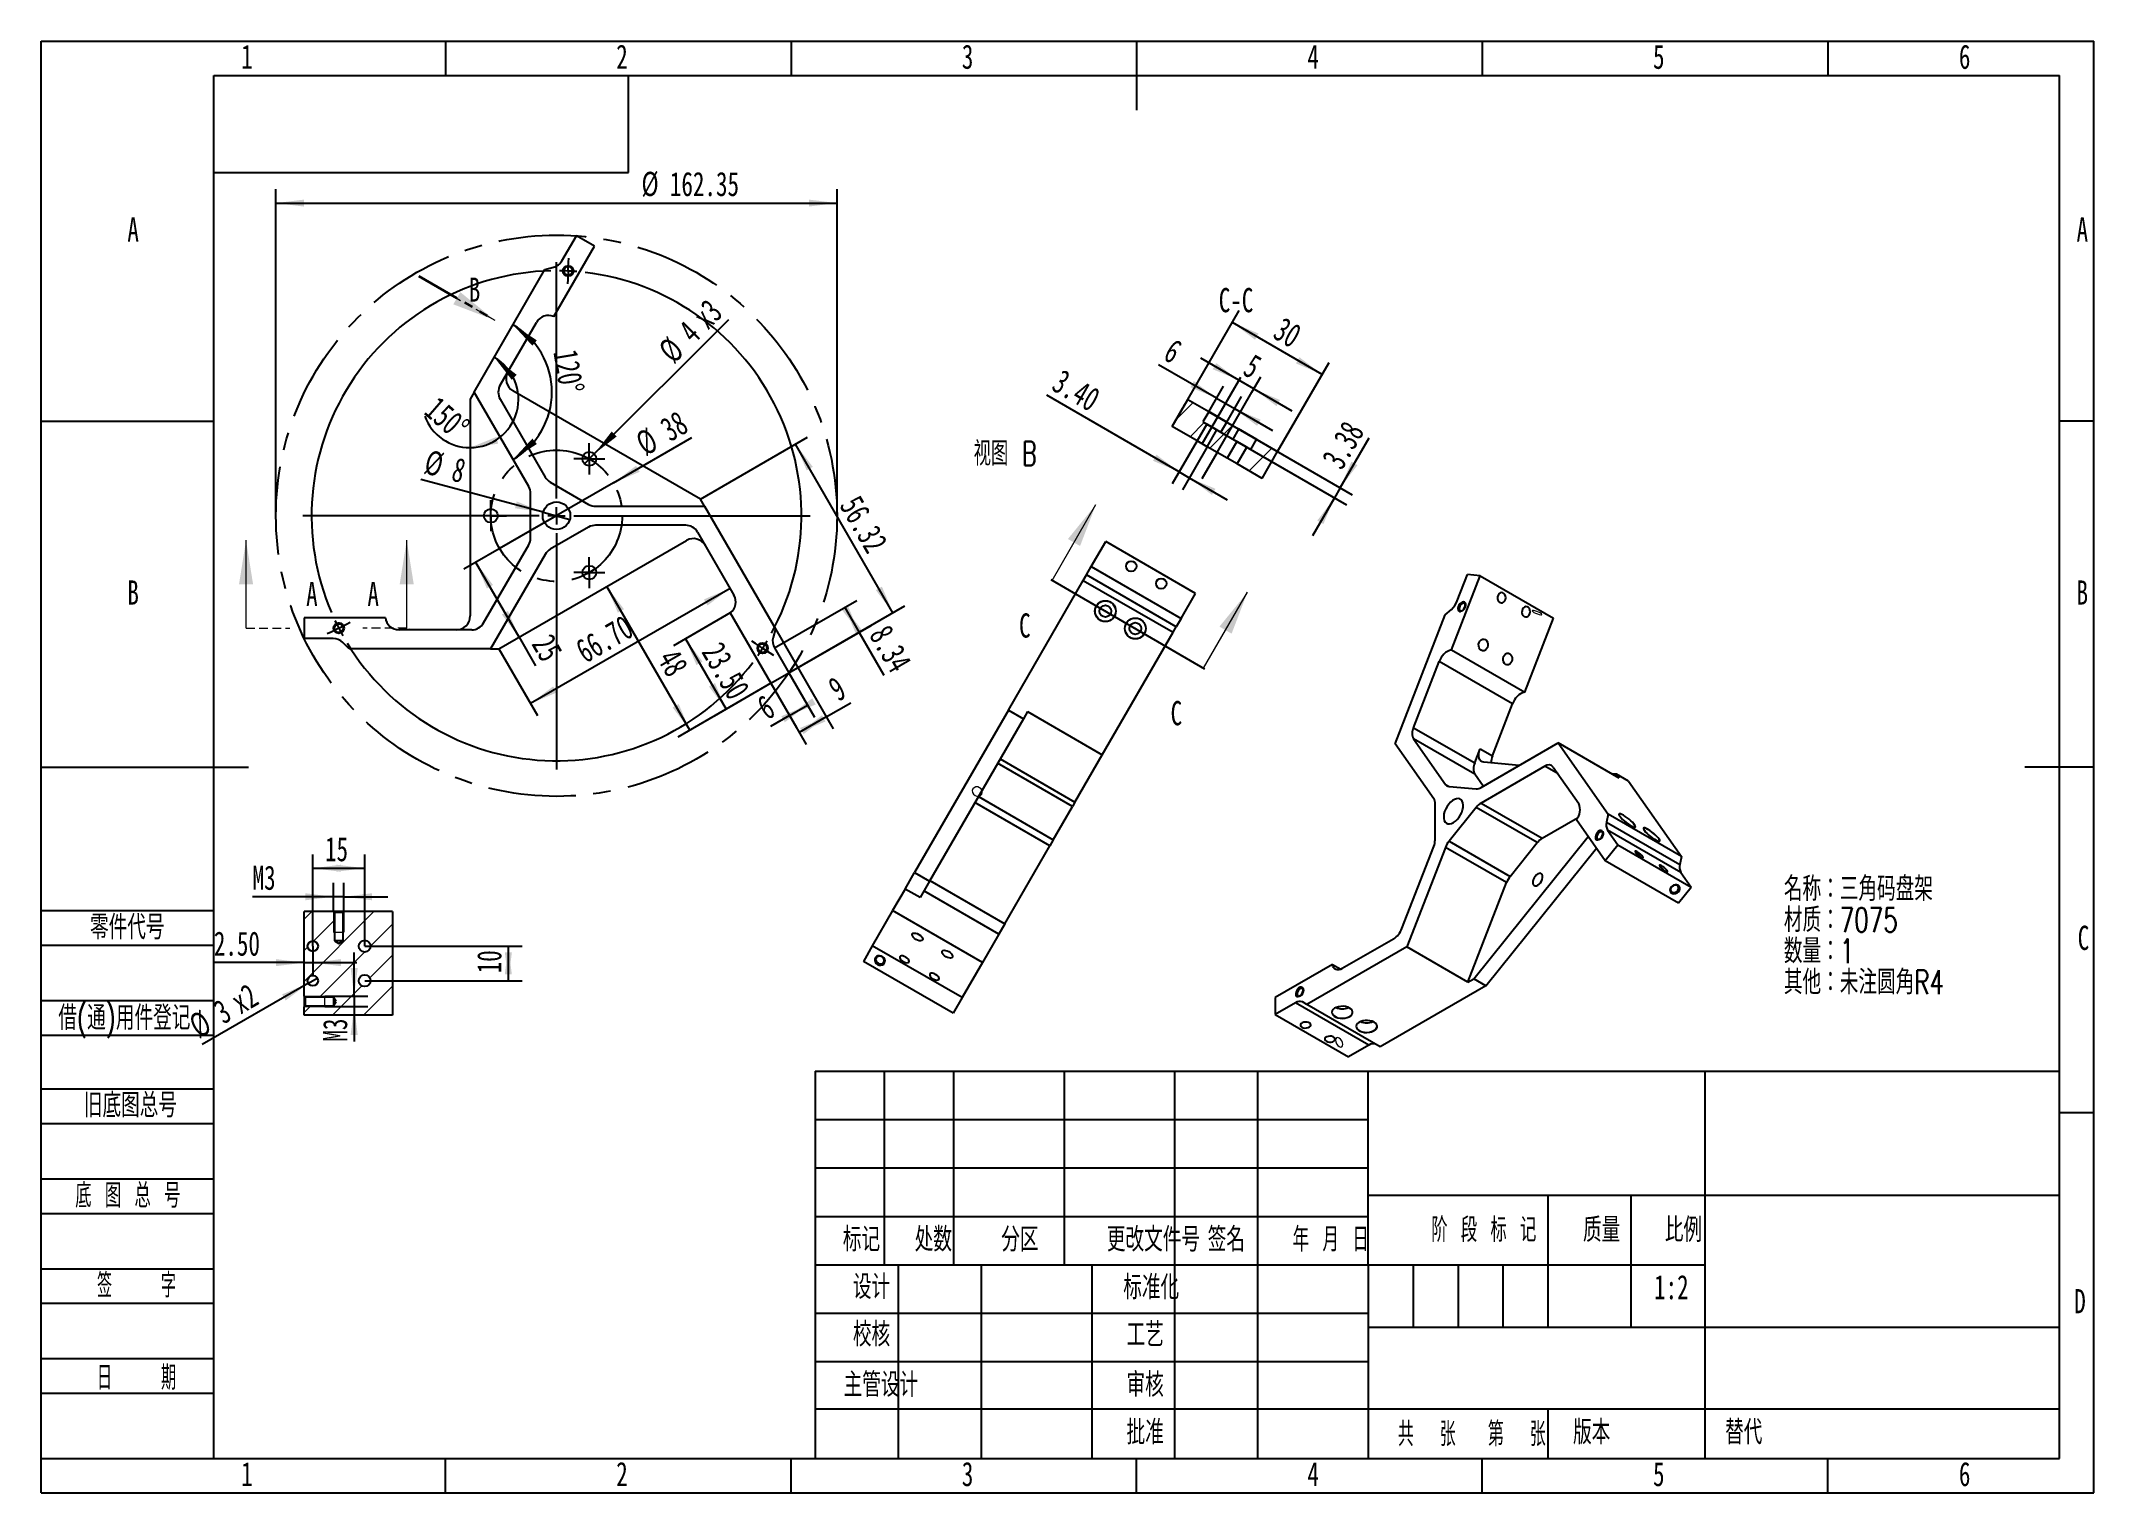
# Model space of a CAD drawing. Header units: millimetres. Extents: x 0 to 297, y 0 to 210.
import ezdxf

# ---------------------------------------------------------------- set-up
doc = ezdxf.new("R2010")
doc.units = ezdxf.units.MM
doc.header["$PDSIZE"] = -1
for name, pattern in [('CENTERX2', [20.32, 12.7, -2.54, 2.54, -2.54]), ('HIDDEN', [1.905, 1.27, -0.635]), ('PHANTOM', [12.7, 6.35, -1.27, 1.27, -1.27, 1.27, -1.27])]:
    doc.linetypes.add(name, pattern=pattern)
doc.layers.add('图框', color=7, linetype='Continuous')
doc.layers.add('粗实线层', color=7, linetype='Continuous', lineweight=25)
doc.styles.add('SLDTEXTSTYLE0', font='TXT', dxfattribs={"width": 0.7, "bigfont": 'bigfont'})
doc.styles.add('SLDTEXTSTYLE1', font='TXT', dxfattribs={"width": 0.6, "bigfont": 'bigfont'})
doc.styles.add('SLDTEXTSTYLE2', font='TXT', dxfattribs={"width": 0.614286, "bigfont": 'bigfont'})
doc.styles.add('SLDTEXTSTYLE3', font='TXT', dxfattribs={"width": 0.62, "bigfont": 'bigfont'})
doc.styles.add('SLDTEXTSTYLE4', font='TXT', dxfattribs={"width": 0.566667, "bigfont": 'bigfont'})
doc.styles.add('SLDTEXTSTYLE5', font='TXT', dxfattribs={"width": 0.7})
doc.styles.add('SLDTEXTSTYLE6', font='TXT', dxfattribs={"width": 0.65, "bigfont": 'bigfont'})
doc.dimstyles.new('SLDDIMSTYLE0', dxfattribs={"dimtxt": 3.5, "dimasz": 4.08, "dimexe": 0, "dimexo": 0.0625, "dimgap": 0.875, "dimtad": 2, "dimlfac": 2, "dimrnd": 1e-09, "dimzin": 12, "dimdsep": 46, "dimtxsty": 'SLDTEXTSTYLE5', "dimsah": 1, "dimcen": 0.09, "dimadec": 0, "dimazin": 3, "dimtfac": 1, "dimtofl": 0, "dimtmove": 0, "dimatfit": 3, "dimfxl": 0, "dimfrac": 2, "dimtolj": 1, "dimtzin": 12, "dimarcsym": 0})
doc.dimstyles.new('SLDDIMSTYLE1', dxfattribs={"dimtxt": 3.5, "dimasz": 4.08, "dimexe": 0, "dimexo": 0.0625, "dimgap": 0.875, "dimtad": 2, "dimlfac": 2, "dimrnd": 1e-09, "dimzin": 12, "dimdsep": 46, "dimtxsty": 'SLDTEXTSTYLE5', "dimblk1": 'NONE', "dimsah": 1, "dimcen": 0, "dimadec": 0, "dimazin": 3, "dimtfac": 1, "dimtmove": 0, "dimatfit": 3, "dimldrblk": 'NONE', "dimfxl": 0, "dimfrac": 2, "dimtolj": 1, "dimtzin": 12, "dimarcsym": 0})
doc.dimstyles.new('SLDDIMSTYLE2', dxfattribs={"dimtxt": 3.5, "dimasz": 4.08, "dimexe": 0, "dimexo": 0.0625, "dimgap": 0.875, "dimtad": 2, "dimdec": 4, "dimlfac": 2, "dimzin": 12, "dimdsep": 46, "dimtxsty": 'SLDTEXTSTYLE5', "dimsah": 1, "dimcen": 0.09, "dimazin": 3, "dimtfac": 1, "dimtofl": 0, "dimtmove": 0, "dimatfit": 3, "dimfxl": 0, "dimfrac": 2, "dimtolj": 1, "dimtzin": 12, "dimarcsym": 0})
doc.dimstyles.new('SLDDIMSTYLE3', dxfattribs={"dimtxt": 3.5, "dimasz": 4.08, "dimexe": 0, "dimexo": 0.0625, "dimgap": 0.875, "dimtad": 2, "dimlfac": 2, "dimrnd": 1e-09, "dimzin": 4, "dimdsep": 46, "dimtxsty": 'SLDTEXTSTYLE5', "dimsah": 1, "dimcen": 0.09, "dimadec": 0, "dimazin": 1, "dimtfac": 1, "dimtofl": 0, "dimtmove": 0, "dimatfit": 3, "dimfxl": 0, "dimfrac": 2, "dimtolj": 1, "dimtzin": 12, "dimarcsym": 0})
doc.dimstyles.new('SLDDIMSTYLE4', dxfattribs={"dimtxt": 3.5, "dimasz": 4.08, "dimexe": 0, "dimexo": 0.0625, "dimgap": 0.875, "dimtad": 2, "dimlfac": 2, "dimrnd": 1e-09, "dimzin": 12, "dimdsep": 46, "dimtxsty": 'SLDTEXTSTYLE5', "dimblk1": 'NONE', "dimsah": 1, "dimcen": 0, "dimadec": 0, "dimazin": 3, "dimtfac": 1, "dimtmove": 0, "dimatfit": 3, "dimldrblk": 'NONE', "dimfxl": 0, "dimfrac": 2, "dimtolj": 1, "dimtzin": 12, "dimarcsym": 0})
doc.dimstyles.new('SLDDIMSTYLE5', dxfattribs={"dimtxt": 3.5, "dimasz": 4.08, "dimexe": 0, "dimexo": 0.0625, "dimgap": 0.875, "dimtad": 2, "dimlfac": 2, "dimrnd": 1e-09, "dimzin": 12, "dimdsep": 46, "dimtxsty": 'SLDTEXTSTYLE5', "dimsah": 1, "dimcen": 0.09, "dimadec": 0, "dimazin": 3, "dimtfac": 1, "dimtmove": 0, "dimatfit": 0, "dimfxl": 0, "dimfrac": 2, "dimtolj": 1, "dimtzin": 12, "dimarcsym": 0})
doc.dimstyles.new('SLDDIMSTYLE6', dxfattribs={"dimtxt": 3.5, "dimasz": 4.08, "dimexe": 0, "dimexo": 0.0625, "dimgap": 0.875, "dimtad": 2, "dimlfac": 2, "dimrnd": 1e-09, "dimzin": 4, "dimdsep": 46, "dimtxsty": 'SLDTEXTSTYLE5', "dimsah": 1, "dimcen": 0.09, "dimadec": 0, "dimazin": 1, "dimtfac": 1, "dimtmove": 0, "dimatfit": 0, "dimfxl": 0, "dimfrac": 2, "dimtolj": 1, "dimtzin": 12, "dimarcsym": 0})

msp = doc.modelspace()

# ---------------------------------------------------------------- texts
at = {"color": 7, "linetype": 'Continuous', "char_height": 3.5, "attachment_point": 1, "style": 'SLDTEXTSTYLE5'}
for s, insert in [('A', (38.349187, 131.767052)), ('A', (47.217849, 131.767052)), ('C', (141.493595, 127.219771)), ('C', (163.417474, 114.541568))]:
    msp.add_mtext(s, dxfattribs=dict(at, insert=insert))
at = {"layer": '图框', "char_height": 3.5}
for s, insert, attachment_point, style in [('1', (29.794444, 209.486428), 2, 'SLDTEXTSTYLE5'), ('2', (84.044444, 209.486428), 2, 'SLDTEXTSTYLE5'), ('3', (134.044444, 209.486428), 2, 'SLDTEXTSTYLE5'), ('4', (184.044444, 209.486428), 2, 'SLDTEXTSTYLE5'), ('5', (234.044444, 209.486428), 2, 'SLDTEXTSTYLE5'), ('6', (278.296875, 209.486428), 2, 'SLDTEXTSTYLE5'), ('A', (13.320313, 184.486428), 2, 'SLDTEXTSTYLE5'), ('A', (295.320313, 184.486428), 2, 'SLDTEXTSTYLE5'), ('C-C', (172.883944, 174.280329), 2, 'SLDTEXTSTYLE5'), ('视图 B', (139.462271, 152.090123), 2, 'SLDTEXTSTYLE6'), ('B', (13.320313, 131.986428), 2, 'SLDTEXTSTYLE5'), ('B', (295.320313, 131.986428), 2, 'SLDTEXTSTYLE5'), ('\\M+197EB\\M+18C8F\\M+191E3\\M+18D86', (7.083636, 83.579051), 1, 'SLDTEXTSTYLE0'), ('C', (295.481944, 82.042671), 2, 'SLDTEXTSTYLE5'), ('\\M+18ED8(\\M+192CA)\\M+19770\\M+18C8F\\M+1936F记', (2.496136, 70.472549), 1, 'SLDTEXTSTYLE0'), ('\\M+18B8C\\M+192EA图总\\M+18D86', (6.194053, 57.823848), 1, 'SLDTEXTSTYLE0'), ('\\M+192EA 图 总 \\M+18D86', (4.947178, 44.7655), 1, 'SLDTEXTSTYLE2'), ('标记', (118.697329, 38.417216), 2, 'SLDTEXTSTYLE0'), ('处\\M+19094', (129.087184, 38.417216), 2, 'SLDTEXTSTYLE0'), ('\\M+195AA\\M+18BE6', (141.60862, 38.417216), 2, 'SLDTEXTSTYLE0'), ('\\M+18D58\\M+189FC\\M+195B6\\M+18C8F\\M+18D86', (160.936721, 38.417216), 2, 'SLDTEXTSTYLE0'), ('签\\M+196BC', (171.476498, 38.417216), 2, 'SLDTEXTSTYLE0'), ('\\M+1944E \\M+18C8E \\M+193FA', (186.58896, 38.417216), 2, 'SLDTEXTSTYLE3'), ('阶 \\M+19269 标 记', (208.723575, 39.805418), 2, 'SLDTEXTSTYLE2'), ('质\\M+197CA', (225.772086, 39.805418), 2, 'SLDTEXTSTYLE0'), ('\\M+194E4\\M+197E1', (237.619273, 39.805418), 2, 'SLDTEXTSTYLE0'), ('签    \\M+18E9A', (13.80974, 31.763525), 2, 'SLDTEXTSTYLE4'), ('设计', (120.147008, 31.558148), 2, 'SLDTEXTSTYLE0'), ('标\\M+18F79\\M+189BB', (160.61315, 31.49171), 2, 'SLDTEXTSTYLE0'), ('1:2', (235.858162, 31.520532), 2, 'SLDTEXTSTYLE5'), ('D', (294.984375, 29.486428), 2, 'SLDTEXTSTYLE5'), ('\\M+18D5A\\M+18A6A', (120.147008, 24.678998), 2, 'SLDTEXTSTYLE0'), ('\\M+18D48艺', (159.735719, 24.642625), 2, 'SLDTEXTSTYLE0'), ('\\M+193FA    \\M+18AFA', (13.80974, 18.413474), 2, 'SLDTEXTSTYLE4'), ('\\M+18EE5\\M+18AC7设计', (121.506156, 17.399289), 2, 'SLDTEXTSTYLE0'), ('审\\M+18A6A', (159.735719, 17.399289), 2, 'SLDTEXTSTYLE0'), ('\\M+194E1\\M+18F79', (159.73815, 10.522905), 2, 'SLDTEXTSTYLE0'), ('\\M+18BA4  张', (200.481252, 10.261807), 2, 'SLDTEXTSTYLE1'), ('\\M+191E6  张', (213.508689, 10.261807), 2, 'SLDTEXTSTYLE1'), ('\\M+194C5\\M+1967B', (224.338917, 10.531427), 2, 'SLDTEXTSTYLE0'), ('\\M+191D6\\M+191E3', (243.640619, 10.531427), 1, 'SLDTEXTSTYLE0'), ('1', (29.794444, 4.486428), 2, 'SLDTEXTSTYLE5'), ('2', (84.044444, 4.486428), 2, 'SLDTEXTSTYLE5'), ('3', (134.044444, 4.486428), 2, 'SLDTEXTSTYLE5'), ('4', (184.044444, 4.486428), 2, 'SLDTEXTSTYLE5'), ('5', (234.044444, 4.486428), 2, 'SLDTEXTSTYLE5'), ('6', (278.296875, 4.486428), 2, 'SLDTEXTSTYLE5')]:
    msp.add_mtext(s, dxfattribs=dict(at, insert=insert, attachment_point=attachment_point, style=style))

# ---------------------------------------------------------------- blocks, each defined once
blk = doc.blocks.new('SW_NOTE_0')
at = {"layer": '图框', "color": 0, "char_height": 3.5, "attachment_point": 1, "style": 'SLDTEXTSTYLE0'}
for s, insert in [('\\M+196BC\\M+18FCC\\M+18146\\M+18E4F\\M+18A70码盘\\M+189CB', (0, 4.51)), ('\\M+18DDE质\\M+181467075', (0, 0.01)), ('\\M+19094\\M+197CA\\M+181461', (0, -4.49)), ('\\M+191B4\\M+191BC\\M+18146\\M+196A2\\M+1928D圆\\M+18A70R4', (0, -8.99))]:
    blk.add_mtext(s, dxfattribs=dict(at, insert=insert))
blk = doc.blocks.new('_D')
at = {"layer": '图框'}
for p, q in [((33.98, 141.34), (33.98, 188.57)), ((115.16, 141.34), (115.16, 188.57)), ((33.98, 186.57), (115.16, 186.57))]:
    blk.add_line(p, q, dxfattribs=at)
for points in [[(33.98, 186.57), (38.06, 186.06), (38.06, 187.07)], [(115.16, 186.57), (111.08, 187.07), (111.08, 186.06)]]:
    blk.add_solid(points, dxfattribs=at)
at = {"layer": '图框', "char_height": 3.5, "attachment_point": 1, "style": 'SLDTEXTSTYLE5'}
for s, insert in [('%%c', (86.87, 191.09)), ('162.35', (90.98, 191.08))]:
    blk.add_mtext(s, dxfattribs=dict(at, insert=insert))
blk = doc.blocks.new('_D_1')
at = {"layer": '图框'}
for q in [(94.15, 152.64), (66.34, 136.59)]:
    blk.add_line((82.8, 146.09), q, dxfattribs=at)
blk.add_solid([(82.8, 146.09), (86.59, 147.69), (86.08, 148.57)], dxfattribs=at)
at = {"layer": '图框', "char_height": 3.5, "attachment_point": 1, "rotation": 30, "style": 'SLDTEXTSTYLE5'}
for s, insert in [('38', (89.25, 155)), ('%%c', (85.68, 152.95))]:
    blk.add_mtext(s, dxfattribs=dict(at, insert=insert))
blk = doc.blocks.new('_NONE')
blk = doc.blocks.new('_D_2')
at = {"layer": '图框'}
for q in [(54.95, 146.6), (76.5, 140.82)]:
    blk.add_line((72.64, 141.86), q, dxfattribs=at)
blk.add_solid([(72.64, 141.86), (68.83, 143.41), (68.57, 142.43)], dxfattribs=at)
at = {"layer": '图框', "char_height": 3.5, "attachment_point": 1, "rotation": 345, "style": 'SLDTEXTSTYLE5'}
for s, insert in [('%%c', (56.12, 150.94)), ('8', (60.09, 149.86))]:
    blk.add_mtext(s, dxfattribs=dict(at, insert=insert))
blk = doc.blocks.new('_D_3')
at = {"layer": '图框'}
blk.add_arc((62.66, 159.22), 11.24, 300, 60, dxfattribs=at)
for points in [[(68.28, 168.95), (71.08, 165.94), (71.73, 166.72)], [(68.28, 149.49), (71.73, 151.72), (71.08, 152.5)]]:
    blk.add_solid(points, dxfattribs=at)
at = {"layer": '图框', "insert": (77.57, 165.59), "char_height": 3.5, "attachment_point": 1, "rotation": 279.47, "style": 'SLDTEXTSTYLE5'}
blk.add_mtext('120°', dxfattribs=at)
blk = doc.blocks.new('_D_4')
at = {"layer": '图框'}
for p, q in [((74.57, 141.34), (61.17, 133.6)), ((69.15, 123.78), (62.9, 134.6)), ((69.15, 123.78), (71.54, 119.63))]:
    blk.add_line(p, q, dxfattribs=at)
for points in [[(62.9, 134.6), (64.5, 130.82), (65.38, 131.33)], [(69.15, 123.78), (67.55, 127.57), (66.67, 127.06)]]:
    blk.add_solid(points, dxfattribs=at)
at = {"layer": '图框', "insert": (73.92, 124.55), "char_height": 3.5, "attachment_point": 1, "rotation": 300, "style": 'SLDTEXTSTYLE5'}
blk.add_mtext('25', dxfattribs=at)
blk = doc.blocks.new('_D_5')
at = {"layer": '图框'}
for p, q in [((99.72, 127.28), (91.49, 122.53)), ((93.22, 123.53), (99.1, 113.36)), ((105.59, 117.11), (97.37, 112.36))]:
    blk.add_line(p, q, dxfattribs=at)
for points in [[(93.22, 123.53), (94.82, 119.74), (95.7, 120.25)], [(99.1, 113.36), (97.5, 117.14), (96.62, 116.64)]]:
    blk.add_solid(points, dxfattribs=at)
at = {"layer": '图框', "insert": (98.51, 123.4), "char_height": 3.5, "attachment_point": 1, "rotation": 300, "style": 'SLDTEXTSTYLE5'}
blk.add_mtext('23.50', dxfattribs=at)
blk = doc.blocks.new('_D_6')
at = {"layer": '图框'}
for p, q in [((105.59, 117.11), (109.29, 110.72)), ((108.19, 118.61), (111.88, 112.22)), ((108.29, 112.45), (110.88, 113.95)), ((108.29, 112.45), (105.51, 110.85))]:
    blk.add_line(p, q, dxfattribs=at)
for points in [[(110.88, 113.95), (107.1, 112.35), (107.6, 111.47)], [(108.29, 112.45), (112.07, 114.05), (111.56, 114.93)]]:
    blk.add_solid(points, dxfattribs=at)
at = {"layer": '图框', "insert": (103.26, 114.75), "char_height": 3.5, "attachment_point": 1, "rotation": 30, "style": 'SLDTEXTSTYLE5'}
blk.add_mtext('6', dxfattribs=at)
blk = doc.blocks.new('_D_7')
at = {"layer": '图框'}
for p, q in [((106.11, 122.22), (118, 129.09)), ((116.27, 128.09), (118.35, 124.47)), ((108.19, 118.61), (120.08, 125.47)), ((118.35, 124.47), (121.91, 118.3))]:
    blk.add_line(p, q, dxfattribs=at)
for points in [[(118.35, 124.47), (116.75, 128.26), (115.87, 127.75)], [(116.27, 128.09), (117.87, 124.3), (118.75, 124.81)]]:
    blk.add_solid(points, dxfattribs=at)
at = {"layer": '图框', "insert": (122.75, 125.87), "char_height": 3.5, "attachment_point": 1, "rotation": 300, "style": 'SLDTEXTSTYLE5'}
blk.add_mtext('8.34', dxfattribs=at)
blk = doc.blocks.new('_D_8')
at = {"layer": '图框'}
for p, q in [((106.24, 124.99), (114.6, 110.51)), ((105.59, 117.11), (110.7, 108.26)), ((113.6, 112.24), (117.15, 114.29)), ((113.6, 112.24), (109.7, 109.99))]:
    blk.add_line(p, q, dxfattribs=at)
for points in [[(109.7, 109.99), (113.49, 111.59), (112.98, 112.47)], [(113.6, 112.24), (109.81, 110.64), (110.32, 109.76)]]:
    blk.add_solid(points, dxfattribs=at)
at = {"layer": '图框', "insert": (113.56, 117.43), "char_height": 3.5, "attachment_point": 1, "rotation": 30, "style": 'SLDTEXTSTYLE5'}
blk.add_mtext('9', dxfattribs=at)
blk = doc.blocks.new('_D_9')
at = {"layer": '图框'}
for p, q in [((93.85, 110.33), (81.85, 131.11)), ((105.59, 117.11), (92.12, 109.33))]:
    blk.add_line(p, q, dxfattribs=at)
for points in [[(81.85, 131.11), (83.45, 127.33), (84.33, 127.83)], [(93.85, 110.33), (92.25, 114.12), (91.37, 113.61)]]:
    blk.add_solid(points, dxfattribs=at)
at = {"layer": '图框', "insert": (92.1, 122.4), "char_height": 3.5, "attachment_point": 1, "rotation": 300, "style": 'SLDTEXTSTYLE5'}
blk.add_mtext('48', dxfattribs=at)
blk = doc.blocks.new('_D_10')
at = {"layer": '图框'}
for p, q in [((99.69, 130.84), (70.8, 114.17)), ((66.23, 122.09), (71.8, 112.43))]:
    blk.add_line(p, q, dxfattribs=at)
for points in [[(99.69, 130.84), (95.9, 129.24), (96.41, 128.36)], [(70.8, 114.17), (74.59, 115.77), (74.08, 116.65)]]:
    blk.add_solid(points, dxfattribs=at)
at = {"layer": '图框', "insert": (77.01, 122.96), "char_height": 3.5, "attachment_point": 1, "rotation": 30, "style": 'SLDTEXTSTYLE5'}
blk.add_mtext('66.70', dxfattribs=at)
blk = doc.blocks.new('_D_11')
at = {"layer": '图框'}
for start, end in [(270, 60), (200.4081, 270)]:
    blk.add_arc((62.07, 158.19), 7, start, end, dxfattribs=at)
for points in [[(65.57, 164.26), (68.09, 161.01), (68.81, 161.73)], [(62.07, 151.19), (66.14, 151.76), (65.88, 152.74)]]:
    blk.add_solid(points, dxfattribs=at)
at = {"layer": '图框', "insert": (57.54, 158.82), "char_height": 3.5, "attachment_point": 1, "rotation": 319.099, "style": 'SLDTEXTSTYLE5'}
blk.add_mtext('150°', dxfattribs=at)
blk = doc.blocks.new('_D_12')
at = {"layer": '图框'}
for p, q in [((95.41, 143.74), (110.9, 152.69)), ((123.25, 127.3), (109.17, 151.69)), ((108.19, 118.61), (124.98, 128.3))]:
    blk.add_line(p, q, dxfattribs=at)
for points in [[(109.17, 151.69), (110.77, 147.9), (111.65, 148.41)], [(123.25, 127.3), (121.65, 131.09), (120.77, 130.58)]]:
    blk.add_solid(points, dxfattribs=at)
at = {"layer": '图框', "insert": (118.47, 144.6), "char_height": 3.5, "attachment_point": 1, "rotation": 300, "style": 'SLDTEXTSTYLE5'}
blk.add_mtext('56.32', dxfattribs=at)
blk = doc.blocks.new('_D_13')
at = {"layer": '图框'}
for q in [(99.48, 169.73), (78.61, 148.86)]:
    blk.add_line((80.03, 150.28), q, dxfattribs=at)
blk.add_solid([(80.03, 150.28), (83.27, 152.8), (82.55, 153.52)], dxfattribs=at)
at = {"layer": '图框', "char_height": 3.5, "attachment_point": 1, "rotation": 45, "style": 'SLDTEXTSTYLE5'}
for s, insert in [('x3', (93.98, 170.58)), ('4', (91.96, 168.57)), ('%%c', (89.04, 165.67))]:
    blk.add_mtext(s, dxfattribs=dict(at, insert=insert))
blk = doc.blocks.new('SW_CENTERMARKSYMBOL_0')
at = {"layer": '图框', "color": 0}
for p, q in [((-28.09, 55.81), (-28.06, 56.43)), ((-29.82, 21.65), (-29.82, 55.85)), ((-28.15, 54.56), (-28.2, 53.31)), ((-28.15, 54.56), (-28.09, 55.81)), ((-28.2, 53.31), (-28.23, 52.69)), ((-32.32, 19.15), (-66.52, 19.15)), ((-29.82, 19.15), (-31.07, 19.15)), ((-29.82, 19.15), (-29.82, 20.4)), ((-29.82, 19.15), (-29.82, 17.9)), ((-29.82, 19.15), (-28.57, 19.15)), ((-27.32, 19.15), (6.87, 19.15)), ((-29.82, 16.65), (-29.82, -17.54)), ((-61.32, 2.9), (-60.21, 3.48)), ((-60.21, 3.48), (-59.66, 3.76)), ((-62.43, 2.33), (-62.99, 2.05)), ((-61.32, 2.9), (-62.43, 2.33)), ((-1.05, 0.68), (-1.58, 1.01)), ((0, 0), (-1.05, 0.68)), ((0, 0), (1.05, -0.68)), ((1.05, -0.68), (1.58, -1.01))]:
    blk.add_line(p, q, dxfattribs=at)
for start, end in [(91.3292, 203.2468), (87.288, 89.3086), (85.2674, 87.288), (331.3292, 83.2468), (205.2674, 207.288), (207.288, 209.3086), (211.3292, 323.2468), (325.2674, 327.288), (327.288, 329.3086)]:
    blk.add_arc((-29.82, 19.15), 35.44, start, end, dxfattribs=at)
blk = doc.blocks.new('SW_CENTERMARKSYMBOL_1')
at = {"layer": '图框', "color": 0}
for p, q in [((-1.25, 0), (-2.25, 0)), ((0, 0), (-1.25, 0)), ((0, 1.25), (0, 2.25)), ((0, 0), (0, 1.25)), ((0, 0), (0, -1.25)), ((0, 0), (1.25, 0)), ((1.25, 0), (2.25, 0)), ((0, -1.25), (0, -2.25))]:
    blk.add_line(p, q, dxfattribs=at)
blk = doc.blocks.new('SW_CENTERMARKSYMBOL_2')
at = {"layer": '图框', "color": 0}
for p, q in [((-1.25, 0), (-2.25, 0)), ((0, 0), (-1.25, 0)), ((0, 1.25), (0, 2.25)), ((0, 0), (0, 1.25)), ((0, 0), (0, -1.25)), ((0, 0), (1.25, 0)), ((1.25, 0), (2.25, 0)), ((0, -1.25), (0, -2.25))]:
    blk.add_line(p, q, dxfattribs=at)
blk = doc.blocks.new('SW_CENTERMARKSYMBOL_3')
at = {"layer": '图框', "color": 0}
for p, q in [((-1.25, 0), (-2.25, 0)), ((0, 0), (-1.25, 0)), ((0, 1.25), (0, 2.25)), ((0, 0), (0, 1.25)), ((0, 0), (0, -1.25)), ((0, 0), (1.25, 0)), ((1.25, 0), (2.25, 0)), ((0, -1.25), (0, -2.25))]:
    blk.add_line(p, q, dxfattribs=at)
blk = doc.blocks.new('SW_PROJECTIONARROW_0')
at = {"color": 0, "linetype": 'HIDDEN', "lineweight": 18}
blk.add_line((54.65, 175.98), (65.65, 169.63), dxfattribs=at)
blk.add_line((54.65, 175.98), (65.65, 169.63), dxfattribs=at)
at = {"color": 0, "linetype": 'PHANTOM', "lineweight": 35}
blk.add_line((54.65, 175.98), (65.65, 169.63), dxfattribs=at)
at = {"color": 0, "linetype": 'Continuous', "lineweight": 25}
blk.add_solid([(65.65, 169.63), (60.66, 173.68), (59.64, 171.92)], dxfattribs=at)
blk.add_solid([(65.65, 169.63), (60.66, 173.68), (59.64, 171.92)], dxfattribs=at)
at = {"color": 0, "linetype": 'Continuous', "lineweight": 25, "insert": (61.88, 175.8), "char_height": 3.5, "attachment_point": 1, "style": 'SLDTEXTSTYLE5'}
blk.add_mtext('B', dxfattribs=at)
blk.add_mtext('B', dxfattribs=at)
blk = doc.blocks.new('_D_14')
at = {"layer": '图框'}
for p, q in [((45.3, 71.84), (45.3, 78.19)), ((41.07, 71.84), (47.3, 71.84)), ((45.3, 71.84), (45.3, 70.34)), ((41.07, 70.34), (47.3, 70.34)), ((45.3, 70.34), (45.3, 65.28))]:
    blk.add_line(p, q, dxfattribs=at)
for points in [[(45.3, 71.84), (45.81, 75.92), (44.79, 75.92)], [(45.3, 70.34), (44.79, 66.26), (45.81, 66.26)]]:
    blk.add_solid(points, dxfattribs=at)
at = {"layer": '图框', "insert": (40.79, 65.28), "char_height": 3.5, "attachment_point": 1, "rotation": 90, "style": 'SLDTEXTSTYLE5'}
blk.add_mtext('M3', dxfattribs=at)
blk = doc.blocks.new('_D_15')
at = {"layer": '图框'}
for p, q in [((42.32, 86.23), (30.6, 86.23)), ((42.32, 84.09), (42.32, 88.23)), ((43.82, 86.23), (42.32, 86.23)), ((43.82, 84.09), (43.82, 88.23)), ((43.82, 86.23), (50.17, 86.23))]:
    blk.add_line(p, q, dxfattribs=at)
for points in [[(42.32, 86.23), (38.24, 86.74), (38.24, 85.72)], [(43.82, 86.23), (47.9, 85.72), (47.9, 86.74)]]:
    blk.add_solid(points, dxfattribs=at)
at = {"layer": '图框', "insert": (30.6, 90.74), "char_height": 3.5, "attachment_point": 1, "style": 'SLDTEXTSTYLE5'}
blk.add_mtext('M3', dxfattribs=at)
blk = doc.blocks.new('_D_16')
at = {"layer": '图框'}
for p, q in [((39.32, 79.09), (39.32, 74.7)), ((38.07, 76.7), (25, 76.7)), ((38.07, 76.7), (39.32, 76.7)), ((39.32, 76.7), (45.67, 76.7))]:
    blk.add_line(p, q, dxfattribs=at)
for points in [[(38.07, 76.7), (33.99, 77.21), (33.99, 76.19)], [(39.32, 76.7), (43.4, 76.19), (43.4, 77.21)]]:
    blk.add_solid(points, dxfattribs=at)
at = {"layer": '图框', "insert": (25, 81.21), "char_height": 3.5, "attachment_point": 1, "style": 'SLDTEXTSTYLE5'}
blk.add_mtext('2.50', dxfattribs=at)
blk = doc.blocks.new('_D_17')
at = {"layer": '图框'}
for p, q in [((39.32, 79.09), (39.32, 92.36)), ((46.82, 79.09), (46.82, 92.36)), ((39.32, 90.36), (46.82, 90.36))]:
    blk.add_line(p, q, dxfattribs=at)
for points in [[(39.32, 90.36), (43.4, 89.85), (43.4, 90.87)], [(46.82, 90.36), (42.74, 90.87), (42.74, 89.85)]]:
    blk.add_solid(points, dxfattribs=at)
at = {"layer": '图框', "insert": (41.08, 94.87), "char_height": 3.5, "attachment_point": 1, "style": 'SLDTEXTSTYLE5'}
blk.add_mtext('15', dxfattribs=at)
blk = doc.blocks.new('_D_18')
at = {"layer": '图框'}
for p, q in [((46.82, 79.09), (69.6, 79.09)), ((67.6, 79.09), (67.6, 74.09)), ((46.82, 74.09), (69.6, 74.09))]:
    blk.add_line(p, q, dxfattribs=at)
for points in [[(67.6, 79.09), (67.1, 75.01), (68.11, 75.01)], [(67.6, 74.09), (68.11, 78.17), (67.1, 78.17)]]:
    blk.add_solid(points, dxfattribs=at)
at = {"layer": '图框', "insert": (63.09, 75.16), "char_height": 3.5, "attachment_point": 1, "rotation": 90, "style": 'SLDTEXTSTYLE5'}
blk.add_mtext('10', dxfattribs=at)
blk = doc.blocks.new('_D_19')
at = {"layer": '图框'}
for q in [(39.97, 74.46), (23.3, 64.84)]:
    blk.add_line((38.67, 73.71), q, dxfattribs=at)
blk.add_solid([(38.67, 73.71), (34.88, 72.11), (35.39, 71.23)], dxfattribs=at)
at = {"layer": '图框', "char_height": 3.5, "attachment_point": 1, "rotation": 30, "style": 'SLDTEXTSTYLE5'}
for s, insert in [('3', (24.63, 70.76)), ('x2', (27.1, 72.18)), ('%%c', (21.06, 68.71))]:
    blk.add_mtext(s, dxfattribs=dict(at, insert=insert))
blk = doc.blocks.new('_D_20')
at = {"layer": '图框'}
for p, q in [((173.29, 160.94), (167.8, 164.12)), ((175.46, 159.69), (173.29, 160.94)), ((175.19, 159.21), (176.46, 161.42)), ((175.46, 159.69), (180.96, 156.51))]:
    blk.add_line(p, q, dxfattribs=at)
for points in [[(173.29, 160.94), (170.02, 163.42), (169.51, 162.54)], [(175.46, 159.69), (178.74, 157.2), (179.24, 158.08)]]:
    blk.add_solid(points, dxfattribs=at)
at = {"layer": '图框', "insert": (175.43, 164.91), "char_height": 3.5, "attachment_point": 1, "rotation": 329.9599, "style": 'SLDTEXTSTYLE5'}
blk.add_mtext('5', dxfattribs=at)
blk = doc.blocks.new('_D_21')
at = {"layer": '图框'}
for p, q in [((164.65, 147.69), (145.5, 158.77)), ((167.25, 152.18), (163.65, 145.96)), ((168.72, 151.33), (165.12, 145.11)), ((164.65, 147.69), (166.12, 146.84)), ((166.12, 146.84), (171.62, 143.66))]:
    blk.add_line(p, q, dxfattribs=at)
for points in [[(164.65, 147.69), (161.37, 150.17), (160.87, 149.29)], [(166.12, 146.84), (169.4, 144.36), (169.91, 145.24)]]:
    blk.add_solid(points, dxfattribs=at)
at = {"layer": '图框', "insert": (147.76, 162.67), "char_height": 3.5, "attachment_point": 1, "rotation": 329.9599, "style": 'SLDTEXTSTYLE5'}
blk.add_mtext('3.40', dxfattribs=at)
blk = doc.blocks.new('_D_22')
at = {"layer": '图框'}
for p, q in [((170.06, 158.34), (161.66, 163.19)), ((168.93, 156.39), (171.06, 160.07)), ((170.06, 158.34), (172.65, 156.83)), ((171.53, 154.89), (173.66, 158.57)), ((172.65, 156.83), (178.15, 153.66))]:
    blk.add_line(p, q, dxfattribs=at)
for points in [[(170.06, 158.34), (166.78, 160.82), (166.27, 159.94)], [(172.65, 156.83), (175.93, 154.35), (176.44, 155.23)]]:
    blk.add_solid(points, dxfattribs=at)
at = {"layer": '图框', "insert": (163.92, 167.1), "char_height": 3.5, "attachment_point": 1, "rotation": 329.9599, "style": 'SLDTEXTSTYLE5'}
blk.add_mtext('6', dxfattribs=at)
blk = doc.blocks.new('_D_23')
at = {"layer": '图框'}
for p, q in [((168.65, 154.6), (188.85, 142.92)), ((168.93, 156.39), (189.69, 144.39)), ((187.96, 145.39), (192.14, 152.61)), ((187.12, 143.93), (183.94, 138.43)), ((187.96, 145.39), (187.12, 143.93))]:
    blk.add_line(p, q, dxfattribs=at)
for points in [[(187.96, 145.39), (190.45, 148.66), (189.57, 149.17)], [(187.12, 143.93), (184.64, 140.65), (185.52, 140.14)]]:
    blk.add_solid(points, dxfattribs=at)
at = {"layer": '图框', "insert": (185.16, 149.56), "char_height": 3.5, "attachment_point": 1, "rotation": 59.9599, "style": 'SLDTEXTSTYLE5'}
blk.add_mtext('3.38', dxfattribs=at)
blk = doc.blocks.new('_D_24')
at = {"layer": '图框'}
for p, q in [((165.91, 158.15), (173.35, 171.02)), ((185.33, 161.78), (172.35, 169.29)), ((178.89, 150.65), (186.34, 163.51))]:
    blk.add_line(p, q, dxfattribs=at)
for points in [[(172.35, 169.29), (175.63, 166.81), (176.14, 167.69)], [(185.33, 161.78), (182.06, 164.26), (181.55, 163.38)]]:
    blk.add_solid(points, dxfattribs=at)
at = {"layer": '图框', "insert": (179.77, 170.21), "char_height": 3.5, "attachment_point": 1, "rotation": 329.9599, "style": 'SLDTEXTSTYLE5'}
blk.add_mtext('30', dxfattribs=at)

# ---------------------------------------------------------------- dimensions: what is measured, and where the dimension line sits
at = {"layer": '图框'}
for base, p1, p2, text, dimstyle, picture, middle in [((115.15772, 186.565265), (33.983524, 141.342328), (115.15772, 141.342328), '%%c<>', 'SLDDIMSTYLE0', '_D', (93.530744, 186.565265)), ((42.320622, 86.228126), (43.820622, 84.086524), (42.320622, 84.086524), 'M3', 'SLDDIMSTYLE5', '_D_15', (32.182583, 86.228126))]:
    dim = msp.add_linear_dim(base=base, p1=p1, p2=p2, text=text, dimstyle=dimstyle, dxfattribs=at)
    dim.commit()
    dim.dimension.update_dxf_attribs({"geometry": picture, "text_midpoint": middle, "dimtype": 160})
for base, line2, picture, middle in [((68.8357, 156.378995), ((62.070622, 126.842328), (62.070622, 158.191692)), '_D_11', (57.484909, 152.89798)), ((73.900445, 159.217328), ((70.552673, 145.55162), (62.662773, 159.217328)), '_D_3', (73.747297, 161.06627))]:
    dim = msp.add_angular_dim_2l(base=base, line1=((72.899633, 176.94809), (62.070622, 158.191692)), line2=line2, dimstyle='SLDDIMSTYLE2', dxfattribs=at)
    dim.commit()
    dim.dimension.update_dxf_attribs({"geometry": picture, "text_midpoint": middle, "dimtype": 162})
for p1, p2, text, picture, middle in [((78.613515, 148.862462), (80.027729, 150.276676), '<> x3', '_D_13', (95.961935, 166.210882)), ((39.970141, 74.461524), (38.671103, 73.711524), '<> x2', '_D_19', (27.516047, 67.271154))]:
    dim = msp.add_diameter_dim_2p(p1=p1, p2=p2, text=text, dimstyle='SLDDIMSTYLE4', dxfattribs=at)
    dim.commit()
    dim.dimension.update_dxf_attribs({"geometry": picture, "text_midpoint": middle, "dimtype": 163})
for base, p1, p2, angle, dimstyle, picture, middle in [((172.349101, 169.290814), (178.894161, 150.645177), (165.909023, 158.154259), 329.95994241, 'SLDDIMSTYLE0', '_D_24', (178.84584, 165.533861)), ((172.653923, 156.83405), (168.932778, 156.391234), (171.529483, 154.889604), 329.95994241, 'SLDDIMSTYLE5', '_D_22', (162.322851, 162.808332)), ((173.293888, 160.936716), (175.185189, 159.213206), (173.560799, 161.398274), 329.95994241, 'SLDDIMSTYLE5', '_D_20', (173.835927, 160.623264)), ((166.123379, 146.839768), (167.249123, 152.18105), (168.720205, 151.330349), 329.95994241, 'SLDDIMSTYLE6', '_D_21', (148.156327, 157.229806)), ((187.1180334298, 143.9256686682), (168.9327777837, 156.3912342179), (168.6508183393, 154.6049420412), 59.959942407, 'SLDDIMSTYLE5', '_D_23', (190.6061961273, 149.9576006692)), ((109.17184, 151.686864), (108.192573, 118.6074), (95.4126, 143.742963), 300, 'SLDDIMSTYLE0', '_D_12', (116.483332, 139.022987)), ((62.901053, 134.604899), (66.228644, 122.092328), (74.570622, 141.342328), 300, 'SLDDIMSTYLE0', '_D_4', (70.776687, 120.963899)), ((81.854357, 131.113838), (105.594497, 117.1074), (93.37799, 137.76701), 300, 'SLDDIMSTYLE0', '_D_9', (88.956781, 118.812079)), ((70.804793, 114.166205), (100.242884, 129.876665), (66.228644, 122.092328), 30, 'SLDDIMSTYLE3', '_D_10', (82.578743, 120.963899)), ((118.351109, 124.472434), (106.106786, 122.220088), (108.192573, 118.6074), 300, 'SLDDIMSTYLE0', '_D_7', (120.380581, 120.957285)), ((99.097497, 113.356356), (99.719497, 127.283199), (105.594497, 117.1074), 300, 'SLDDIMSTYLE3', '_D_5', (96.520239, 117.820297)), ((109.703435, 109.990511), (106.241611, 124.986565), (105.594497, 117.1074), 30, 'SLDDIMSTYLE0', '_D_8', (116.483332, 113.904886)), ((110.883159, 113.947169), (105.594497, 117.1074), (108.192573, 118.6074), 30, 'SLDDIMSTYLE0', '_D_6', (106.177691, 111.230466)), ((67.604999, 74.086524), (46.820622, 79.086524), (46.820622, 74.086524), 90, 'SLDDIMSTYLE0', '_D_18', (67.604999, 76.698972))]:
    dim = msp.add_linear_dim(base=base, p1=p1, p2=p2, angle=angle, dimstyle=dimstyle, dxfattribs=at)
    dim.commit()
    dim.dimension.update_dxf_attribs({"geometry": picture, "text_midpoint": middle, "dimtype": 160})
for p1, p2, picture, middle in [((66.34338, 136.592328), (82.797863, 146.092328), '_D_1', (91.196607, 150.941349)), ((76.502473, 140.824689), (72.63877, 141.859966), '_D_2', (57.484919, 145.92044))]:
    dim = msp.add_diameter_dim_2p(p1=p1, p2=p2, dimstyle='SLDDIMSTYLE1', dxfattribs=at)
    dim.commit()
    dim.dimension.update_dxf_attribs({"geometry": picture, "text_midpoint": middle, "dimtype": 163})
for base, p1, p2, dimstyle, picture, middle in [((46.820622, 90.36008), (39.320622, 79.086524), (46.820622, 79.086524), 'SLDDIMSTYLE0', '_D_17', (42.618405, 90.36008)), ((39.320622, 76.698972), (38.070622, 84.086524), (39.320622, 79.086524), 'SLDDIMSTYLE6', '_D_16', (28.070622, 76.698972))]:
    dim = msp.add_linear_dim(base=base, p1=p1, p2=p2, dimstyle=dimstyle, dxfattribs=at)
    dim.commit()
    dim.dimension.update_dxf_attribs({"geometry": picture, "text_midpoint": middle, "dimtype": 160})
dim = msp.add_linear_dim(base=(45.302118, 70.336524), p1=(41.070622, 71.836524), p2=(41.070622, 70.336524), angle=90, text='M3', dimstyle='SLDDIMSTYLE5', dxfattribs=at)
dim.commit()
dim.dimension.update_dxf_attribs({"geometry": '_D_14', "text_midpoint": (45.302118, 66.863387), "dimtype": 160})

# ---------------------------------------------------------------- hatches: boundary and pattern name
at = {"layer": '图框', "linetype": 'Continuous', "lineweight": 18}
h = msp.add_hatch(dxfattribs=at)
h.set_pattern_fill('ANSI31', color=256, angle=3e-322, style=0)
edge = h.paths.add_edge_path(flags=0)
edge.add_line((165.909023, 158.154259), (163.656299, 154.258719))
edge.add_line((163.656299, 154.258719), (167.249123, 152.18105))
edge.add_line((167.249123, 152.18105), (168.650818, 154.604942))
edge.add_line((168.650818, 154.604942), (168.088006, 154.930407))
edge.add_line((168.088006, 154.930407), (168.932778, 156.391234))
edge.add_spline(control_points=[(168.932778, 156.391234), (168.931256, 156.396927), (168.929735, 156.40262), (168.928213, 156.408313)], knot_values=[0.015695584, 0.015695584, 0.015695584, 0.015695584, 0.0157306793, 0.0157306793, 0.0157306793, 0.0157306793], weights=[1, 1, 1, 1], degree=3, periodic=0)
edge.add_line((168.928213, 156.408313), (165.909023, 158.154259))
h = msp.add_hatch(dxfattribs=at)
h.set_pattern_fill('ANSI31', color=256, angle=3e-322, style=0)
edge = h.paths.add_edge_path(flags=0)
edge.add_line((170.1219, 153.754241), (168.720205, 151.330349))
edge.add_line((168.720205, 151.330349), (171.577591, 149.677972))
edge.add_line((171.577591, 149.677972), (172.979286, 152.101864))
edge.add_line((172.979286, 152.101864), (172.416434, 152.427351))
edge.add_line((172.416434, 152.427351), (173.261206, 153.888179))
edge.add_spline(control_points=[(173.261206, 153.888179), (173.259684, 153.893872), (173.258163, 153.899565), (173.256641, 153.905258)], knot_values=[0.0156926287, 0.0156926287, 0.0156926287, 0.0156926287, 0.0157277712, 0.0157277712, 0.0157277712, 0.0157277712], weights=[1, 1, 1, 1], degree=3, periodic=0)
edge.add_line((173.256641, 153.905258), (171.546563, 154.894167))
edge.add_spline(control_points=[(171.546563, 154.894167), (171.54087, 154.892646), (171.535177, 154.891125), (171.529483, 154.889604)], knot_values=[0.007263438, 0.007263438, 0.007263438, 0.007263438, 0.0072987955, 0.0072987955, 0.0072987955, 0.0072987955], weights=[1, 1, 1, 1], degree=3, periodic=0)
edge.add_line((171.529483, 154.889604), (170.684712, 153.428776))
edge.add_line((170.684712, 153.428776), (170.1219, 153.754241))
h = msp.add_hatch(dxfattribs=at)
h.set_pattern_fill('ANSI31', color=256, angle=3e-322, style=0)
edge = h.paths.add_edge_path(flags=0)
edge.add_line((173.048491, 148.827375), (176.641437, 146.749637))
edge.add_line((176.641437, 146.749637), (178.894161, 150.645177))
edge.add_line((178.894161, 150.645177), (175.874889, 152.39117))
edge.add_spline(control_points=[(175.874889, 152.39117), (175.869196, 152.389649), (175.863503, 152.388128), (175.857809, 152.386607)], knot_values=[0.0072635585, 0.0072635585, 0.0072635585, 0.0072635585, 0.0072989167, 0.0072989167, 0.0072989167, 0.0072989167], weights=[1, 1, 1, 1], degree=3, periodic=0)
edge.add_line((175.857809, 152.386607), (175.013038, 150.92578))
edge.add_line((175.013038, 150.92578), (174.450186, 151.251267))
edge.add_line((174.450186, 151.251267), (173.048491, 148.827375))
h = msp.add_hatch(dxfattribs=at)
h.set_pattern_fill('ANSI31', color=256, angle=3e-322, style=0)
h.paths.add_polyline_path([(38.070622, 71.849024), (38.208122, 71.711524), (42.320622, 71.711524), (42.69616, 71.086524), (42.320622, 70.461524), (38.208122, 70.461524), (38.070622, 70.324024), (38.070622, 69.086524), (50.836689, 69.086524), (50.836689, 84.086524), (43.833122, 84.086524), (43.695622, 83.949024), (43.695622, 79.836524), (43.070622, 79.460986), (42.445622, 79.836524), (42.445622, 83.949024), (42.308122, 84.086524), (38.070622, 84.086524)], flags=0)
edge = h.paths.add_edge_path(flags=0)
edge.add_arc((39.320622, 79.086524), 0.75, 0, 360)
edge = h.paths.add_edge_path(flags=0)
edge.add_arc((39.320622, 74.086524), 0.75, 0, 360)
edge = h.paths.add_edge_path(flags=0)
edge.add_arc((46.820622, 79.086524), 0.85, 0, 360)
edge = h.paths.add_edge_path(flags=0)
edge.add_arc((46.820622, 74.086524), 0.85, 0, 360)

# ---------------------------------------------------------------- linework, layer by layer
at = {"color": 7, "linetype": 'Continuous', "lineweight": 25}
for p, q in [((75.362884, 178.214565), (77.448671, 181.827255)), ((80.046747, 180.327256), (77.448671, 181.827255)), ((74.171747, 170.151456), (80.046747, 180.327256)), ((62.662772, 159.217328), (72.899633, 176.94809)), ((72.899633, 176.94809), (74.148472, 177.282714)), ((66.41555, 160.217327), (71.664046, 169.307991)), ((62.662772, 159.217328), (62.070622, 158.191693)), ((62.070622, 158.191693), (62.070622, 126.842328)), ((70.552673, 145.55162), (62.662772, 159.217328)), ((66.41555, 158.217328), (72.934243, 146.92662)), ((95.4126, 143.742963), (68.263254, 159.417645)), ((163.656299, 154.258719), (165.909023, 158.154259)), ((165.907649, 158.155054), (165.449436, 157.363961)), ((165.909023, 158.154259), (165.907649, 158.155054)), ((165.909023, 158.154259), (168.928213, 156.408313)), ((163.650991, 154.261788), (165.152807, 156.858815)), ((165.155332, 156.857355), (165.152807, 156.858815)), ((168.650818, 154.604942), (167.249123, 152.18105)), ((168.932778, 156.391234), (168.088006, 154.930407)), ((168.088006, 154.930407), (168.650818, 154.604942)), ((170.1219, 153.754241), (168.650818, 154.604942)), ((168.928213, 156.408313), (168.932778, 156.391234)), ((171.546563, 154.894167), (168.928213, 156.408313)), ((171.529483, 154.889604), (168.932778, 156.391234)), ((170.684712, 153.428776), (171.529483, 154.889604)), ((171.529483, 154.889604), (171.546563, 154.894167)), ((171.546563, 154.894167), (173.256641, 153.905258)), ((163.656299, 154.258719), (163.650991, 154.261788)), ((167.249123, 152.18105), (163.656299, 154.258719)), ((168.720205, 151.330349), (167.249123, 152.18105)), ((168.720205, 151.330349), (170.1219, 153.754241)), ((170.1219, 153.754241), (170.684712, 153.428776)), ((172.979286, 152.101864), (171.577591, 149.677972)), ((173.261206, 153.888179), (172.416434, 152.427351)), ((172.416434, 152.427351), (172.979286, 152.101864)), ((174.450186, 151.251267), (172.979286, 152.101864)), ((173.256641, 153.905258), (173.261206, 153.888179)), ((175.874889, 152.39117), (173.256641, 153.905258)), ((175.857809, 152.386607), (173.261206, 153.888179)), ((175.013038, 150.92578), (175.857809, 152.386607)), ((175.857809, 152.386607), (175.874889, 152.39117)), ((175.874889, 152.39117), (178.894161, 150.645177)), ((171.577591, 149.677972), (168.720205, 151.330349)), ((173.048491, 148.827375), (171.577591, 149.677972)), ((173.048491, 148.827375), (174.450186, 151.251267)), ((176.641437, 146.749637), (173.048491, 148.827375)), ((174.450186, 151.251267), (175.013038, 150.92578)), ((176.641437, 146.749637), (178.894161, 150.645177)), ((73.666293, 146.194569), (79.22495, 142.985277)), ((70.820622, 138.133035), (70.820622, 144.55162)), ((80.22495, 142.717328), (96.00475, 142.717328)), ((96.00475, 142.717328), (95.4126, 143.742963)), ((96.00475, 142.717328), (106.241609, 124.986565)), ((79.22495, 139.699378), (73.666293, 136.490086)), ((93.262337, 139.967328), (80.22495, 139.967328)), ((64.033979, 125.842328), (70.552673, 137.133035)), ((66.228644, 122.092328), (93.37799, 137.76701)), ((94.994388, 138.967328), (100.242884, 129.876664)), ((151.939179, 134.003221), (154.024966, 137.615911)), ((167.015347, 130.115911), (154.024966, 137.615911)), ((72.934243, 135.758035), (65.044342, 122.092328)), ((151.232072, 132.778476), (151.939179, 134.003221)), ((151.939179, 134.003221), (164.92956, 126.503221)), ((139.945955, 113.230348), (150.774966, 131.986745)), ((150.774966, 131.986745), (151.232072, 132.778476)), ((150.774966, 131.986745), (163.765347, 124.486745)), ((164.222453, 125.278477), (151.232072, 132.778476)), ((204.052444, 121.961938), (208.206696, 132.669093)), ((204.894705, 129.032023), (206.369579, 132.833358)), ((208.206696, 132.669093), (206.369579, 132.833358)), ((208.206696, 132.669093), (218.813298, 126.546032)), ((164.92956, 126.503221), (167.015347, 130.115911)), ((203.152923, 126.992385), (204.035986, 127.7754)), ((38.070622, 126.592327), (38.070622, 123.592327)), ((49.820622, 126.592327), (38.070622, 126.592327)), ((62.301929, 124.842328), (51.804935, 124.842328)), ((99.719496, 127.283198), (105.594497, 117.107401)), ((106.241609, 124.986565), (105.906985, 123.737727)), ((163.765347, 124.486745), (164.222453, 125.278477)), ((164.92956, 126.503221), (164.222453, 125.278477)), ((195.91437, 108.335766), (203.152923, 126.992385)), ((214.659045, 115.838877), (218.813298, 126.546032)), ((42.242195, 123.592327), (38.070622, 123.592327)), ((44.570622, 122.092328), (43.656408, 123.006542)), ((65.044342, 122.092328), (44.570622, 122.092328)), ((65.044342, 122.092328), (66.228644, 122.092328)), ((106.106787, 122.220088), (108.192574, 118.607401)), ((153.528487, 106.755984), (163.765347, 124.486745)), ((204.052444, 121.961938), (214.659045, 115.838877)), ((198.567984, 110.684205), (202.279231, 120.24956)), ((212.885833, 114.1265), (202.279231, 120.24956)), ((105.594497, 117.107401), (108.192574, 118.607401)), ((139.945955, 113.230348), (126.371282, 89.718324)), ((139.945955, 113.230348), (142.111018, 111.980348)), ((142.703169, 113.005984), (142.111018, 111.980348)), ((142.703169, 113.005984), (153.528487, 106.755984)), ((209.963471, 106.594417), (212.885833, 114.1265)), ((142.111018, 111.980348), (128.536345, 88.468324)), ((198.567984, 110.684205), (207.406819, 105.581654)), ((201.493372, 100.397847), (195.91437, 108.335766)), ((198.567984, 109.051124), (203.177396, 102.492757)), ((207.406819, 103.948574), (198.567984, 109.051124)), ((207.406819, 105.581654), (208.195704, 107.614927)), ((208.195704, 107.614927), (209.963471, 106.594417)), ((208.332705, 102.031795), (219.490708, 108.473173)), ((219.490708, 108.473173), (226.729261, 98.174009)), ((228.329543, 103.370622), (219.490708, 108.473173)), ((149.217511, 99.289155), (138.392194, 105.539155)), ((138.758219, 106.173129), (149.583536, 99.923129)), ((149.583536, 99.923129), (153.528487, 106.755984)), ((217.551529, 105.108221), (208.332705, 99.786307)), ((213.860148, 105.22272), (208.713343, 105.682921)), ((218.776274, 104.998711), (222.487522, 99.718271)), ((227.91083, 103.966377), (227.185156, 104.031263)), ((229.678597, 102.945867), (227.91083, 103.966377)), ((228.329543, 103.370622), (227.91083, 103.966377)), ((203.695034, 102.193834), (207.625598, 101.842382)), ((208.632393, 102.204801), (207.406819, 103.948574)), ((229.678597, 102.945867), (237.335862, 92.050949)), ((145.938182, 93.609191), (135.112865, 99.859191)), ((135.612865, 100.725216), (146.438182, 94.475216)), ((146.438182, 94.475216), (149.217511, 99.289155)), ((149.583536, 99.923129), (149.217511, 99.289155)), ((201.68284, 94.449648), (201.68284, 99.690684)), ((207.625598, 99.159312), (203.695034, 94.269727)), ((216.464433, 94.056761), (207.625598, 99.159312)), ((208.332705, 99.786307), (217.171539, 94.683757)), ((226.729261, 98.174009), (226.492646, 97.017687)), ((237.335862, 92.050949), (226.729261, 98.174009)), ((217.171539, 94.683757), (222.267637, 97.625672)), ((222.11743, 97.386951), (226.271683, 91.476196)), ((226.492646, 97.017687), (237.099247, 90.894626)), ((226.633927, 95.860033), (228.108801, 93.761553)), ((237.240529, 89.736972), (226.633927, 95.860033)), ((139.419489, 82.318483), (145.938182, 93.609191)), ((146.438182, 94.475216), (145.938182, 93.609191)), ((196.883959, 81.643448), (201.493372, 93.523729)), ((203.177396, 93.373152), (197.598394, 78.993855)), ((212.016231, 88.270602), (203.177396, 93.373152)), ((203.695034, 94.269727), (212.533869, 89.167177)), ((207.274656, 74.374741), (223.822816, 94.960494)), ((209.042423, 73.354231), (225.030099, 93.242747)), ((212.533869, 89.167177), (216.464433, 94.056761)), ((226.271683, 91.476196), (228.108801, 93.761553)), ((228.108801, 93.761553), (238.715403, 87.638492)), ((125.005257, 87.352299), (126.371282, 89.718324)), ((126.371282, 89.718324), (128.536345, 88.468324)), ((226.271683, 91.476196), (236.878285, 85.353136)), ((237.335862, 92.050949), (237.099247, 90.894626)), ((237.240529, 89.736972), (238.715403, 87.638492)), ((125.005257, 87.352299), (123.200528, 84.226418)), ((127.17032, 86.102299), (125.005257, 87.352299)), ((128.536345, 88.468324), (127.17032, 86.102299)), ((138.553464, 80.818483), (127.728147, 87.068483)), ((128.594172, 88.568483), (139.419489, 82.318483)), ((206.437228, 73.891304), (212.016231, 88.270602)), ((236.878285, 85.353136), (238.715403, 87.638492)), ((42.308121, 84.086524), (38.070622, 84.086524)), ((38.070622, 71.849024), (38.070622, 84.086524)), ((42.308121, 84.086524), (42.445622, 83.949024)), ((43.833121, 84.086524), (42.308121, 84.086524)), ((42.445622, 83.949024), (42.445622, 79.836524)), ((43.695623, 83.949024), (42.445622, 83.949024)), ((43.695623, 83.949024), (43.833121, 84.086524)), ((43.695623, 79.836524), (43.695623, 83.949024)), ((50.836689, 84.086524), (43.833121, 84.086524)), ((50.836689, 84.086524), (50.836689, 69.086524)), ((123.200529, 84.226419), (120.263029, 79.13852)), ((136.190909, 76.726419), (123.200529, 84.226419)), ((138.553464, 80.818483), (136.190909, 76.726419)), ((139.419489, 82.318483), (138.553464, 80.818483)), ((42.445622, 79.836524), (43.070621, 79.460986)), ((43.695623, 79.836524), (42.445622, 79.836524)), ((43.070621, 79.460986), (43.695623, 79.836524)), ((120.263029, 79.13852), (118.96399, 76.888519)), ((133.253409, 71.63852), (120.263029, 79.13852)), ((197.598394, 78.993855), (183.121288, 70.636399)), ((195.659215, 80.119878), (188.236719, 75.834962)), ((206.437228, 73.891304), (197.598394, 78.993855)), ((131.954371, 69.388519), (118.96399, 76.888519)), ((136.190909, 76.726419), (133.253409, 71.63852)), ((186.833598, 76.453904), (178.525094, 71.657506)), ((186.833598, 76.453904), (188.060171, 75.745818)), ((206.437228, 73.891304), (207.274656, 74.374741)), ((209.042423, 73.354231), (207.274656, 74.374741)), ((38.208123, 71.711524), (38.070622, 71.849024)), ((38.070622, 71.849024), (38.070622, 70.324024)), ((42.320624, 71.711524), (38.208123, 71.711524)), ((38.208123, 71.711524), (38.208123, 70.461524)), ((42.320624, 71.711524), (42.320624, 70.461524)), ((42.696159, 71.086524), (42.320624, 71.711524)), ((133.253409, 71.63852), (131.954371, 69.388519)), ((178.525094, 71.657506), (178.525094, 69.207883)), ((209.042423, 73.354231), (193.727889, 64.513339)), ((38.070622, 70.324024), (38.208123, 70.461524)), ((38.070622, 69.086524), (38.070622, 70.324024)), ((50.836689, 69.086524), (38.070622, 69.086524)), ((38.208123, 70.461524), (42.320624, 70.461524)), ((42.320624, 70.461524), (42.696159, 71.086524)), ((181.474841, 70.910736), (178.525094, 69.207883)), ((178.525094, 69.207883), (189.131695, 63.084823)), ((192.081442, 64.787676), (181.474841, 70.910736)), ((183.121288, 70.636399), (182.474841, 71.009706)), ((193.727889, 64.513339), (183.121288, 70.636399)), ((192.081442, 64.787676), (189.131695, 63.084823))]:
    msp.add_line(p, q, dxfattribs=at)
at = {"color": 7, "linetype": 'Continuous', "lineweight": 18}
for p, q in [((146.261557, 131.974425), (152.619245, 142.968505)), ((29.655988, 125.092328), (29.655988, 137.792328)), ((52.900489, 125.092328), (52.900489, 137.792328)), ((168.185436, 119.296222), (174.543124, 130.290303)), ((42.320622, 84.074024), (42.320622, 81.086524)), ((43.820622, 84.074024), (43.820622, 81.086524)), ((42.320622, 81.086524), (43.820622, 81.086524)), ((38.083122, 71.836524), (41.070622, 71.836524)), ((41.070622, 70.336524), (41.070622, 71.836524)), ((38.083122, 70.336524), (41.070622, 70.336524))]:
    msp.add_line(p, q, dxfattribs=at)
at = {"color": 7, "linetype": 'HIDDEN', "lineweight": 18}
for p, q in [((146.261557, 131.974425), (151.758597, 128.795581)), ((29.655988, 125.092328), (36.005988, 125.092328)), ((52.900489, 125.092328), (46.550489, 125.092328)), ((168.185436, 119.296222), (162.688396, 122.475066))]:
    msp.add_line(p, q, dxfattribs=at)
at = {"color": 8, "linetype": 'Continuous', "lineweight": 25}
for p, q in [((219.482952, 103.993235), (217.551529, 105.108221)), ((203.177396, 102.492757), (203.695233, 102.193816))]:
    msp.add_line(p, q, dxfattribs=at)
at = {"color": 7, "linetype": 'Continuous', "lineweight": 25, "flags": 128}
for points in [[(205.520371, 127.572378), (205.695438, 127.707177), (205.851535, 127.894838), (205.971745, 128.115025), (206.043041, 128.343878), (206.057698, 128.556596), (206.014127, 128.730131), (205.91705, 128.845671), (205.776987, 128.890701), (205.609115, 128.860341), (205.431626, 128.757879), (205.263755, 128.594419), (205.123691, 128.387675), (205.026614, 128.160052), (204.983043, 127.936211), (204.9977, 127.740415), (205.068996, 127.593879), (205.189206, 127.512484), (205.345303, 127.505048), (205.520371, 127.572378)], [(206.057119, 128.445925), (206.042669, 128.523911), (205.970275, 128.650005), (205.85025, 128.707065), (205.698804, 128.687389), (205.536391, 128.59363), (205.384945, 128.438451), (205.264921, 128.242812), (205.192527, 128.033134), (205.177541, 127.837735), (205.221988, 127.683003), (205.319863, 127.58984), (205.45795, 127.570823), (205.571484, 127.604687)], [(211.035123, 128.805578), (211.221689, 128.743201), (211.416771, 128.761643), (211.599231, 128.858907), (211.749296, 129.024453), (211.850704, 129.240344), (211.892466, 129.483179), (211.870056, 129.726648), (211.785903, 129.944365), (211.649126, 130.112736), (211.474547, 130.213519), (211.281085, 130.23579), (211.089703, 130.177136), (210.921142, 130.043912), (210.793667, 129.850558), (210.721092, 129.618023), (210.711282, 129.371509), (210.7653, 129.137729), (210.877293, 128.942016), (211.035123, 128.805578)], [(214.570657, 126.764558), (214.757222, 126.70218), (214.952305, 126.720623), (215.134765, 126.817887), (215.28483, 126.983433), (215.386238, 127.199323), (215.428, 127.442158), (215.40559, 127.685628), (215.321437, 127.903345), (215.18466, 128.071716), (215.010081, 128.172498), (214.816619, 128.19477), (214.625237, 128.136116), (214.456676, 128.002892), (214.329201, 127.809538), (214.256626, 127.577002), (214.246816, 127.330489), (214.300834, 127.096709), (214.412827, 126.900996), (214.570657, 126.764558)], [(208.348117, 121.880099), (208.177094, 122.02523), (208.052229, 122.231972), (207.985744, 122.480092), (207.984148, 122.745299), (208.047597, 123.001632), (208.16988, 123.224001), (208.339027, 123.390641), (208.538481, 123.485237), (208.748718, 123.49853), (208.949158, 123.429221), (209.120181, 123.284088), (209.245047, 123.077346), (209.311531, 122.829226), (209.313127, 122.564019), (209.249679, 122.307685), (209.127396, 122.085317), (208.958249, 121.918677), (208.758795, 121.824081), (208.548558, 121.810788), (208.348117, 121.880099)], [(211.883651, 119.839078), (211.712628, 119.984209), (211.587763, 120.190952), (211.521278, 120.439072), (211.519682, 120.704279), (211.583131, 120.960611), (211.705414, 121.182981), (211.874561, 121.34962), (212.074015, 121.444217), (212.284252, 121.457509), (212.484692, 121.388201), (212.655715, 121.243068), (212.780581, 121.036325), (212.847065, 120.788205), (212.848661, 120.522998), (212.785212, 120.266665), (212.662929, 120.044296), (212.493783, 119.877657), (212.294329, 119.78306), (212.084092, 119.769768), (211.883651, 119.839078)], [(208.713343, 105.682921), (208.487994, 105.739305), (208.298478, 105.863558), (208.15208, 106.050908), (208.054424, 106.294153), (208.009264, 106.583947), (208.018334, 106.909152), (208.081288, 107.257271), (208.195704, 107.614927)], [(204.334491, 96.967849), (204.61917, 97.165621), (204.892194, 97.422153), (205.142386, 97.726945), (205.359503, 98.067519), (205.534655, 98.42993), (205.660673, 98.799342), (205.732396, 99.160631), (205.746889, 99.499006), (205.703559, 99.800613), (205.604178, 100.053106), (205.452817, 100.246146), (205.255671, 100.371831), (205.020811, 100.425015), (204.757854, 100.403521), (204.477564, 100.308229), (204.191417, 100.143039), (203.911127, 99.914716), (203.64817, 99.632606), (203.413311, 99.308259), (203.216165, 98.954954), (203.064803, 98.587156), (202.965423, 98.219921), (202.922092, 97.868285), (202.936586, 97.546644), (203.008309, 97.268165), (203.134327, 97.04425), (203.309479, 96.884065), (203.526596, 96.794169), (203.776787, 96.778243), (204.049812, 96.836937), (204.334491, 96.967849)], [(228.934551, 98.025689), (228.702321, 98.147564), (228.51144, 98.221852), (228.372198, 98.244546), (228.2921, 98.214424), (228.275466, 98.13311), (228.323191, 98.004986), (228.432704, 97.836961), (228.5981, 97.638093), (228.810462, 97.419102), (229.058343, 97.191794), (229.328378, 96.968425), (229.60601, 96.761035), (229.876273, 96.580805), (230.124595, 96.437452), (230.337591, 96.338703), (230.503776, 96.289882), (230.614193, 96.293621), (230.662888, 96.349719), (230.647238, 96.455151), (230.568083, 96.604232), (230.429693, 96.788928), (230.239528, 96.99928), (230.00784, 97.223948), (229.747119, 97.450821), (229.471421, 97.667667), (229.195608, 97.862796), (228.934551, 98.025689)], [(228.931316, 98.009879), (228.701006, 98.130747), (228.511702, 98.204421), (228.37361, 98.226928), (228.294174, 98.197054), (228.277255, 98.119422)], [(225.422474, 94.511477), (225.597543, 94.646276), (225.753639, 94.833937), (225.873849, 95.054125), (225.945145, 95.282978), (225.959802, 95.495696), (225.916231, 95.66923), (225.819154, 95.784771), (225.679091, 95.829802), (225.51122, 95.799441), (225.33373, 95.696979), (225.165859, 95.533519), (225.025795, 95.326775), (224.928719, 95.099151), (224.885148, 94.875312), (224.899805, 94.679516), (224.971101, 94.53298), (225.091311, 94.451583), (225.247407, 94.444146), (225.422474, 94.511477)], [(225.959223, 95.385024), (225.944773, 95.46301), (225.87238, 95.589105), (225.752355, 95.646166), (225.600909, 95.626489), (225.438495, 95.53273), (225.287049, 95.377551), (225.167024, 95.181913), (225.094631, 94.972233), (225.079645, 94.776834), (225.124091, 94.622103), (225.221968, 94.528939), (225.360054, 94.509922), (225.473587, 94.543787)], [(230.56011, 96.284315), (230.597077, 96.292126), (230.64537, 96.34776), (230.629847, 96.452319), (230.551347, 96.60017), (230.414101, 96.78334), (230.225508, 96.991952), (229.995734, 97.214764), (229.737169, 97.439762), (229.463749, 97.654816), (229.190217, 97.848332), (228.931316, 98.009879)], [(232.470084, 95.984669), (232.237855, 96.106544), (232.046974, 96.180832), (231.907731, 96.203526), (231.827634, 96.173403), (231.811, 96.092089), (231.858725, 95.963966), (231.968237, 95.79594), (232.133634, 95.597073), (232.345996, 95.378082), (232.593876, 95.150774), (232.863912, 94.927405), (233.141544, 94.720015), (233.411807, 94.539785), (233.660129, 94.396431), (233.873124, 94.297683), (234.03931, 94.248861), (234.149727, 94.252601), (234.198422, 94.308698), (234.182772, 94.414131), (234.103617, 94.563212), (233.965227, 94.747908), (233.775062, 94.95826), (233.543374, 95.182928), (233.282653, 95.409801), (233.006955, 95.626647), (232.731142, 95.821775), (232.470084, 95.984669)], [(232.46685, 95.968859), (232.23654, 96.089727), (232.047236, 96.1634), (231.909144, 96.185907), (231.829708, 96.156033), (231.812789, 96.078402)], [(234.095644, 94.243294), (234.132611, 94.251105), (234.180904, 94.30674), (234.165381, 94.411299), (234.086881, 94.559149), (233.949635, 94.742319), (233.761041, 94.950932), (233.531268, 95.173743), (233.272703, 95.398742), (232.999283, 95.613795), (232.725751, 95.807312), (232.46685, 95.968859)], [(231.467558, 91.972054), (231.625389, 91.893089), (231.73738, 91.863563), (231.791398, 91.886681), (231.781589, 91.959934), (231.709014, 92.075385), (231.58154, 92.220522), (231.412977, 92.379617), (231.221596, 92.535433), (231.028133, 92.671081), (230.853554, 92.771864), (230.716778, 92.826858), (230.632624, 92.830106), (230.610216, 92.781256), (230.651977, 92.685599), (230.753385, 92.553503), (230.903449, 92.399283), (231.085909, 92.23965), (231.280993, 92.091904), (231.467558, 91.972054)], [(216.532083, 87.902931), (216.731297, 88.051011), (216.914374, 88.253246), (217.066478, 88.493251), (217.17529, 88.751583), (217.231992, 89.007314), (217.231992, 89.239726), (217.17529, 89.42999), (217.066478, 89.562692), (216.914374, 89.627081), (216.731297, 89.617941), (216.532083, 89.536012), (216.332868, 89.387932), (216.149792, 89.185698), (215.997687, 88.945692), (215.888876, 88.687359), (215.832173, 88.431628), (215.832173, 88.199216), (215.888876, 88.008952), (215.997687, 87.876251), (216.149792, 87.811862), (216.332868, 87.821002), (216.532083, 87.902931)], [(235.003092, 89.931034), (235.160923, 89.852068), (235.272914, 89.822543), (235.326932, 89.845661), (235.317123, 89.918913), (235.244548, 90.034364), (235.117074, 90.179502), (234.948511, 90.338597), (234.75713, 90.494412), (234.563667, 90.630061), (234.389088, 90.730843), (234.252312, 90.785838), (234.168158, 90.789085), (234.14575, 90.740235), (234.187511, 90.644579), (234.288918, 90.512483), (234.438983, 90.358263), (234.621443, 90.198629), (234.816527, 90.050884), (235.003092, 89.931034)], [(236.849565, 87.893083), (236.649195, 87.962673), (236.419943, 87.96178), (236.186645, 87.890495), (235.974586, 87.756546), (235.806744, 87.574446), (235.701307, 87.363931), (235.669704, 87.147812), (235.715356, 86.949509), (235.833321, 86.790513), (236.01081, 86.688051), (236.228588, 86.653226), (236.463063, 86.689816), (236.68882, 86.793852), (236.881399, 86.954061), (237.019927, 87.153083), (237.089393, 87.369349), (237.082271, 87.579426), (236.999331, 87.760544), (236.849565, 87.893083)], [(236.716749, 87.857506), (236.531255, 87.917516), (236.319124, 87.905122), (236.109004, 87.821993), (235.929274, 87.67936), (235.804205, 87.496482), (235.75069, 87.298061), (235.775959, 87.110896), (235.876594, 86.96026), (236.039007, 86.866501), (236.241263, 86.842281), (236.456045, 86.890869), (236.654347, 87.005705), (236.809387, 87.171281), (236.900224, 87.365231), (236.914593, 87.561365), (236.85055, 87.733191), (236.716749, 87.857506)], [(126.993155, 80.795441), (127.210229, 80.646095), (127.385253, 80.475339), (127.501095, 80.299889), (127.546415, 80.136918), (127.516777, 80.00238), (127.415082, 79.909444), (127.251286, 79.867207), (127.041421, 79.879804), (126.80603, 79.946002), (126.568156, 80.05932), (126.351082, 80.208666), (126.176058, 80.379422), (126.060216, 80.554872), (126.014896, 80.717842), (126.044534, 80.85238), (126.146228, 80.945316), (126.310025, 80.987553), (126.51989, 80.974957), (126.755281, 80.90876), (126.993155, 80.795441)], [(121.015389, 76.441645), (121.247691, 76.348839), (121.4906, 76.328062), (121.717791, 76.381564), (121.904646, 76.503549), (122.030915, 76.680797), (122.082915, 76.8941), (122.055011, 77.120345), (121.950227, 77.335014), (121.779918, 77.514843), (121.56254, 77.640347), (121.321649, 77.697923), (121.083348, 77.681334), (120.873463, 77.592377), (120.714737, 77.440693), (120.62437, 77.242717), (120.612155, 77.019904), (120.679416, 76.796399), (120.818864, 76.596422), (121.015389, 76.441645)], [(121.109302, 76.604309), (121.323105, 76.523075), (121.544583, 76.516118), (121.743826, 76.584381), (121.893922, 76.718642), (121.974601, 76.900769), (121.974968, 77.106163), (121.894972, 77.307088), (121.745418, 77.476407), (121.546503, 77.59125), (121.325092, 77.636108), (121.111088, 77.604924), (120.933394, 77.50191), (120.816008, 77.340976), (120.774783, 77.143858), (120.815287, 76.937178), (120.93205, 76.748851), (121.109302, 76.604309)], [(125.093156, 77.504545), (124.872097, 77.60871), (124.654676, 77.666396), (124.464452, 77.671349), (124.32204, 77.623034), (124.242871, 77.526686), (124.235525, 77.392746), (124.300798, 77.235727), (124.431617, 77.072648), (124.613805, 76.921177), (124.82762, 76.797731), (125.049891, 76.715688), (125.256532, 76.683934), (125.42515, 76.705916), (125.537473, 76.779248), (125.581328, 76.895984), (125.551963, 77.043474), (125.452562, 77.205736), (125.293894, 77.365186), (125.093156, 77.504545)], [(131.323282, 78.295441), (131.540356, 78.146095), (131.71538, 77.975339), (131.831222, 77.799889), (131.876542, 77.636919), (131.846904, 77.50238), (131.745209, 77.409444), (131.581413, 77.367207), (131.371548, 77.379804), (131.136157, 77.446002), (130.898282, 77.55932), (130.681209, 77.708666), (130.506185, 77.879422), (130.390343, 78.054872), (130.345023, 78.217842), (130.374661, 78.35238), (130.476355, 78.445317), (130.640152, 78.487553), (130.850017, 78.474956), (131.085408, 78.40876), (131.323282, 78.295441)], [(129.423283, 75.004545), (129.202224, 75.10871), (128.984803, 75.166396), (128.794579, 75.171349), (128.652167, 75.123034), (128.572998, 75.026686), (128.565652, 74.892745), (128.630925, 74.735727), (128.761744, 74.572649), (128.943932, 74.421177), (129.157747, 74.297731), (129.380018, 74.215688), (129.586659, 74.183934), (129.755277, 74.205915), (129.8676, 74.279248), (129.911455, 74.395984), (129.88209, 74.543474), (129.782689, 74.705736), (129.624021, 74.865186), (129.423283, 75.004545)], [(188.236719, 75.834962), (187.982583, 75.714837), (187.736719, 75.651792), (187.507135, 75.64788), (187.301306, 75.703229), (187.12593, 75.816037), (186.986719, 75.98263), (186.888206, 76.197585), (186.833598, 76.453904)], [(182.060627, 71.851103), (182.235694, 71.985902), (182.391792, 72.173564), (182.512001, 72.393752), (182.583298, 72.622605), (182.597954, 72.835323), (182.554384, 73.008855), (182.457306, 73.124396), (182.317243, 73.169428), (182.149372, 73.139067), (181.971884, 73.036606), (181.804011, 72.873145), (181.663949, 72.666401), (181.566871, 72.438776), (181.523299, 72.214938), (181.537956, 72.019142), (181.609253, 71.872606), (181.729463, 71.79121), (181.885559, 71.783773), (182.060627, 71.851103)], [(182.597376, 72.724651), (182.582925, 72.802636), (182.510531, 72.92873), (182.390507, 72.985793), (182.23906, 72.966115), (182.076648, 72.872356), (181.925201, 72.717177), (181.805177, 72.521538), (181.732785, 72.311861), (181.717799, 72.116461), (181.762245, 71.96173), (181.860121, 71.868564), (181.998207, 71.849549), (182.11174, 71.883414)], [(189.31731, 70.131246), (189.041838, 70.256988), (188.72356, 70.342667), (188.379634, 70.383663), (188.028602, 70.377766), (187.689387, 70.325296), (187.380278, 70.229079), (187.117937, 70.094303), (186.916507, 69.928234), (186.786849, 69.739825), (186.735951, 69.539233), (186.766559, 69.337272), (186.877022, 69.14483), (187.061383, 68.972281), (187.309706, 68.828928), (187.608602, 68.722498), (187.941958, 68.658729), (188.291802, 68.641059), (188.639276, 68.670442), (188.965645, 68.745292), (189.253316, 68.861575), (189.48678, 69.013021), (189.65345, 69.191467), (189.744342, 69.387291), (189.754555, 69.589937), (189.683541, 69.788482), (189.535125, 69.97222), (189.31731, 70.131246)], [(187.186978, 70.136251), (187.127274, 70.099713), (186.92751, 69.935016), (186.798923, 69.748164), (186.748445, 69.54923), (186.778801, 69.348939), (186.88835, 69.158086), (187.071188, 68.986963), (187.317458, 68.844794), (187.613884, 68.739244), (187.944486, 68.676003), (188.291438, 68.658479), (188.63604, 68.687619), (188.959712, 68.761851), (189.245006, 68.877172), (189.476539, 69.027367), (189.641833, 69.204338), (189.731974, 69.398544), (189.742104, 69.599516), (189.671675, 69.796419), (189.524486, 69.978638), (189.308472, 70.136351), (189.308472, 70.136351)], [(192.852844, 68.090226), (192.577372, 68.215968), (192.259094, 68.301646), (191.915168, 68.342642), (191.564136, 68.336746), (191.224921, 68.284275), (190.915812, 68.188059), (190.65347, 68.053283), (190.452041, 67.887214), (190.322383, 67.698805), (190.271485, 67.498213), (190.302093, 67.296252), (190.412555, 67.10381), (190.596917, 66.931261), (190.84524, 66.787907), (191.144136, 66.681477), (191.477492, 66.617709), (191.827336, 66.600039), (192.17481, 66.629422), (192.501178, 66.704272), (192.78885, 66.820555), (193.022314, 66.972001), (193.188984, 67.150446), (193.279875, 67.34627), (193.290089, 67.548917), (193.219074, 67.747461), (193.070659, 67.931199), (192.852844, 68.090226)], [(182.414182, 67.370966), (182.615113, 67.288146), (182.851741, 67.247477), (183.098422, 67.253367), (183.328423, 67.305177), (183.516825, 67.397293), (183.643203, 67.519731), (183.69387, 67.659226), (183.663332, 67.800659), (183.554897, 67.928705), (183.380318, 68.029487), (183.158514, 68.092085), (182.913517, 68.109714), (182.671879, 68.080465), (182.459787, 68.007508), (182.300219, 67.898746), (182.210473, 67.765969), (182.20027, 67.623563), (182.270717, 67.486961), (182.414182, 67.370966)], [(185.949715, 65.329945), (186.150647, 65.247125), (186.387274, 65.206457), (186.633956, 65.212347), (186.863957, 65.264156), (187.052359, 65.356273), (187.178737, 65.478711), (187.229404, 65.618206), (187.198866, 65.759639), (187.090431, 65.887684), (186.915852, 65.988467), (186.694048, 66.051065), (186.449051, 66.068694), (186.207413, 66.039445), (185.995321, 65.966488), (185.835753, 65.857726), (185.746007, 65.724949), (185.735804, 65.582543), (185.806251, 65.445941), (185.949715, 65.329945)], [(190.722512, 68.095231), (190.662808, 68.058692), (190.463044, 67.893996), (190.334457, 67.707144), (190.283979, 67.50821), (190.314335, 67.307918), (190.423884, 67.117066), (190.606722, 66.945943), (190.852992, 66.803774), (191.149418, 66.698224), (191.48002, 66.634983), (191.826972, 66.617459), (192.171574, 66.646599), (192.495246, 66.720831), (192.780539, 66.836152), (193.012073, 66.986346), (193.177367, 67.163317), (193.267508, 67.357524), (193.277638, 67.558496), (193.207209, 67.755399), (193.06002, 67.937618), (192.844006, 68.095331), (192.844006, 68.095331)]]:
    msp.add_lwpolyline(points, dxfattribs=at)
at = {"color": 7, "linetype": 'Continuous', "lineweight": 18, "flags": 128}
for points in [[(205.158318, 128.179928), (205.294753, 128.438341), (205.480338, 128.651161), (205.68682, 128.785989), (205.882763, 128.822297), (206.038337, 128.754558), (206.129857, 128.593085), (206.143391, 128.36246), (206.076877, 128.097795), (205.940442, 127.839381), (205.754857, 127.626561), (205.548376, 127.491734), (205.352433, 127.455426), (205.196858, 127.523165), (205.105338, 127.684638), (205.091805, 127.915262), (205.158318, 128.179928)], [(215.972633, 127.360342), (216.210542, 127.240057), (216.482152, 127.131831), (216.746114, 127.052143), (216.962242, 127.013123), (217.097632, 127.020712), (217.131671, 127.073754), (217.059179, 127.164176), (216.891191, 127.278209), (216.653282, 127.398495), (216.381671, 127.50672), (216.117709, 127.586409), (215.901582, 127.625429), (215.766192, 127.61784), (215.732152, 127.564797), (215.804645, 127.474376), (215.972633, 127.360342)], [(135.777608, 102.010559), (135.504327, 102.111247), (135.223208, 102.110971), (134.977051, 102.009773), (134.803329, 101.823059), (134.728491, 101.579254), (134.763929, 101.315476), (134.904249, 101.071883), (135.128088, 100.885559), (135.40137, 100.78487), (135.682488, 100.785146), (135.928645, 100.886344), (136.102367, 101.073059), (136.177205, 101.316863), (136.141767, 101.580641), (136.001447, 101.824235), (135.777608, 102.010559)], [(225.978981, 95.6493), (226.045495, 95.46143), (226.031961, 95.21518), (225.940441, 94.94804), (225.784867, 94.700679), (225.588924, 94.510756), (225.382442, 94.407184), (225.196857, 94.405733), (225.060422, 94.506622), (224.993909, 94.694492), (225.007442, 94.940742), (225.098963, 95.207882), (225.254537, 95.455243), (225.45048, 95.645166), (225.656961, 95.748738), (225.842546, 95.750189), (225.978981, 95.6493)], [(236.793295, 87.952729), (236.961283, 87.792078), (237.033776, 87.568904), (236.999736, 87.317183), (236.864346, 87.075236), (236.648219, 86.879899), (236.384257, 86.760909), (236.112646, 86.736381), (235.874737, 86.81005), (235.706749, 86.970701), (235.634257, 87.193875), (235.668296, 87.445596), (235.803686, 87.687543), (236.019814, 87.88288), (236.283776, 88.00187), (236.555386, 88.026398), (236.793295, 87.952729)], [(121.055176, 76.510559), (120.831336, 76.696883), (120.691016, 76.940476), (120.655578, 77.204254), (120.730416, 77.448059), (120.904138, 77.634773), (121.150296, 77.735971), (121.431414, 77.736247), (121.704695, 77.635559), (121.928534, 77.449235), (122.068854, 77.205641), (122.104293, 76.941863), (122.029454, 76.698059), (121.855732, 76.511344), (121.609575, 76.410146), (121.328457, 76.40987), (121.055176, 76.510559)], [(182.157854, 71.805182), (181.954906, 71.734639), (181.782854, 71.768068), (181.667893, 71.900381), (181.627524, 72.111434), (181.667893, 72.369096), (181.782854, 72.63414), (181.954906, 72.866217), (182.157854, 73.029993), (182.360803, 73.100536), (182.532854, 73.067106), (182.647815, 72.934793), (182.688184, 72.72374), (182.647815, 72.466078), (182.532854, 72.201034), (182.360803, 71.968958), (182.157854, 71.805182)], [(187.814709, 64.569765), (188.017657, 64.499222), (188.189709, 64.532651), (188.30467, 64.664964), (188.345039, 64.876017), (188.30467, 65.133679), (188.189709, 65.398724), (188.017657, 65.6308), (187.814709, 65.794576), (187.61176, 65.865119), (187.439709, 65.831689), (187.324747, 65.699376), (187.284378, 65.488323), (187.324747, 65.230661), (187.439709, 64.965617), (187.61176, 64.733541), (187.814709, 64.569765)]]:
    msp.add_lwpolyline(points, dxfattribs=at)
at = {"color": 7, "linetype": 'Continuous', "lineweight": 25}
for centre, radius in [((76.247709, 176.747128), 0.7625), ((76.247709, 176.747128), 0.625), ((79.320622, 149.569569), 1), ((74.570622, 141.342328), 2), ((65.070622, 141.342328), 1), ((79.320622, 133.115086), 1), ((157.730093, 134.033379), 0.75), ((162.06022, 131.533379), 0.75), ((153.980093, 127.538188), 1.5125), ((153.980093, 127.538188), 1.5), ((153.980093, 127.538188), 0.85), ((43.070622, 125.092328), 0.7625), ((43.070622, 125.092328), 0.625), ((158.31022, 125.038188), 1.5125), ((158.31022, 125.038188), 1.5), ((158.31022, 125.038188), 0.85), ((104.393535, 122.187527), 0.7625), ((104.393535, 122.187527), 0.625), ((39.320622, 79.086524), 0.75), ((46.820622, 79.086524), 0.85), ((39.320622, 74.086524), 0.75), ((46.820622, 74.086524), 0.85)]:
    msp.add_circle(centre, radius, dxfattribs=at)
for centre, radius, start, end in [((73.630834, 179.214567), 2, 285, 330), ((73.396097, 168.30799), 2, 67.18075578, 150), ((69.263253, 161.149696), 2, 150, 240), ((68.1476, 159.217328), 2, 150, 210), ((58.398623, 219.172283), 123.612884, 329.72747573, 329.99899411), ((68.820622, 144.55162), 2, 0, 30), ((74.666293, 147.92662), 2, 210, 240), ((80.22495, 144.717328), 2, 240, 270), ((80.22495, 137.967328), 2, 90, 120), ((93.262337, 137.967328), 2, 30, 90), ((68.820622, 138.133035), 2, 330, 0), ((94.37799, 136.034959), 2, 30, 120), ((74.666293, 134.758035), 2, 120, 150), ((98.510833, 128.876665), 2, 307.18075578, 30), ((201.810081, 130.2182), 3.304833, 312.34011484, 338.96600745), ((51.804935, 126.842328), 2, 187.18075578, 270), ((60.070622, 126.842328), 2, 270, 0), ((62.301929, 126.842328), 2, 270, 330), ((42.242195, 121.592328), 2, 45, 90), ((107.838837, 123.220088), 2, 165, 210), ((204.718876, 119.497536), 2.552921, 105.13219518, 162.86801443), ((215.325478, 113.374476), 2.552921, 105.13219518, 162.86801443), ((200.201165, 109.867665), 1.825929, 153.43635616, 206.56364384), ((209.039999, 104.765114), 1.825929, 153.43635616, 206.56364384), ((212.299194, 105.638076), 2.523923, 157.7337837, 181.13856125), ((218.107905, 104.427206), 0.879395, 40.53286636, 129.24812753), ((203.748819, 102.884624), 0.692881, 214.4413239, 265.54792435), ((207.676082, 103.068495), 1.227152, 267.64225433, 302.34927116), ((200.456389, 99.741047), 1.227485, 357.64853599, 32.34919374), ((209.677635, 97.55731), 2.603318, 121.10590459, 142.02125632), ((220.398596, 98.854847), 2.260334, 319.50243599, 22.45696983), ((227.953863, 96.608568), 1.517411, 164.35854221, 209.55753758), ((199.079573, 94.500004), 2.603754, 337.97884391, 358.89183973), ((206.362199, 92.132122), 3.418059, 141.28949117, 158.71050868), ((218.51647, 92.45476), 2.603318, 121.10590459, 142.02125632), ((215.201033, 87.029572), 3.418059, 141.28949117, 158.71050868), ((238.560465, 90.485507), 1.517411, 164.35854221, 209.55753758), ((194.003727, 82.704715), 3.069532, 302.63797702, 339.77289105), ((182.060669, 70.093013), 1.005915, 65.68602049, 125.61831172), ((188.247812, 72.396166), 2.364753, 247.43690436, 292.56309564), ((191.783346, 70.355148), 2.364755, 247.43691847, 292.56307552), ((192.66727, 63.969952), 1.005915, 65.68602049, 125.61831172)]:
    msp.add_arc(centre, radius, start, end, dxfattribs=at)
at = {"color": 7, "linetype": 'Continuous', "lineweight": 18}
for centre in [(76.247709, 176.747128), (43.070622, 125.092328), (104.393535, 122.187527)]:
    msp.add_arc(centre, 0.75, 255, 195, dxfattribs=at)
for points in [[(152.619245, 142.968505), (148.560875, 137.98008), (150.319927, 136.96285)], [(29.655988, 137.792328), (28.639988, 131.442328), (30.671988, 131.442328)], [(52.900489, 137.792328), (51.884489, 131.442328), (53.916489, 131.442328)], [(174.543124, 130.290303), (170.484753, 125.301878), (172.243806, 124.284647)]]:
    msp.add_solid(points, dxfattribs=at)
at = {"layer": '图框'}
for p, q in [((0, 0), (0, 210)), ((0, 210), (297, 210)), ((58.5, 210), (58.5, 205)), ((108.5, 210), (108.5, 205)), ((208.5, 210), (208.5, 205)), ((258.5, 210), (258.5, 205)), ((297, 0), (297, 210)), ((167.984664, 151.7557), (173.560799, 161.398274)), ((170.148898, 150.504161), (175.185189, 159.213206)), ((0, 155), (25, 155)), ((297, 155), (292, 155)), ((170.148898, 150.504161), (167.947139, 146.696753)), ((146.084131, 132.125786), (168.312169, 119.211171)), ((0, 84.220622), (25, 84.220622)), ((0, 79.220622), (25, 79.220622)), ((0, 71.220622), (25, 71.220622)), ((0, 66.220622), (25, 66.220622)), ((0, 58.430028), (25, 58.430028)), ((112, 54), (192, 54)), ((297, 55), (292, 55)), ((0, 53.430028), (25, 53.430028)), ((0, 45.430028), (25, 45.430028)), ((112, 47), (192, 47)), ((0, 40.430028), (25, 40.430028)), ((198.5, 33), (198.5, 24)), ((205, 33), (205, 24)), ((211.5, 33), (211.5, 24)), ((0, 32.430028), (25, 32.430028)), ((0, 27.430028), (25, 27.430028)), ((0, 19.430028), (25, 19.430028)), ((0, 14.430028), (25, 14.430028)), ((0, 5), (25, 5)), ((58.5, 0), (58.5, 5)), ((108.5, 0), (108.5, 5)), ((208.5, 0), (208.5, 5)), ((258.5, 0), (258.5, 5)), ((0, 0), (297, 0))]:
    msp.add_line(p, q, dxfattribs=at)
at = {"layer": '图框', "lineweight": 25}
for p, q in [((158.5, 210), (158.5, 200)), ((0, 105), (30, 105)), ((297, 105), (287, 105)), ((112, 61), (112, 5)), ((112, 61), (292, 61)), ((122, 61), (122, 33)), ((132, 61), (132, 33)), ((148, 61), (148, 33)), ((164, 61), (164, 5)), ((176, 61), (176, 5)), ((191.968139, 61.052157), (192.00469, 5)), ((240.691915, 61.000008), (240.691915, 5)), ((191.979876, 43.052161), (291.979876, 43.052161)), ((218.000023, 43.069122), (218.000023, 24.069122)), ((230, 43), (230, 24)), ((112, 40), (192, 40)), ((112, 33), (192, 33)), ((124, 33), (124, 5)), ((136, 33), (136, 5)), ((152, 33), (152, 5)), ((192.015199, 33.000004), (240.691915, 33.000004)), ((112, 26), (192, 26)), ((192, 24), (292, 24)), ((112, 19), (192, 19)), ((112, 12.166086), (192.000017, 12.166086)), ((192.000017, 12.166086), (292.000038, 12.166086)), ((218.000023, 12.166086), (218.000023, 5)), ((25, 5), (292, 5)), ((158.5, 0), (158.5, 5))]:
    msp.add_line(p, q, dxfattribs=at)
at = {"layer": '图框', "linetype": 'Continuous', "lineweight": 25}
for p, q in [((25, 5), (25, 205)), ((25, 205), (292, 205)), ((292, 5), (292, 205))]:
    msp.add_line(p, q, dxfattribs=at)
at = {"layer": '图框', "linetype": 'CENTERX2'}
msp.add_line((53.367733, 125.092328), (53.367733, 125.104936), dxfattribs=at)
for radius in [40.587098, 9.5]:
    msp.add_circle((74.570622, 141.342328), radius, dxfattribs=at)
at = {"layer": '图框'}
for p in [(153.980093, 127.538188), (158.31022, 125.038188)]:
    msp.add_point(p, dxfattribs=at)
at = {"layer": '粗实线层'}
for p, q in [((85, 191), (85, 205)), ((25, 191), (85, 191))]:
    msp.add_line(p, q, dxfattribs=at)

# ---------------------------------------------------------------- block references
at = {"color": 7, "linetype": 'Continuous', "lineweight": 25}
msp.add_blockref('SW_PROJECTIONARROW_0', (0, 0), dxfattribs=at)
at = {"layer": '图框'}
for name, p in [('SW_CENTERMARKSYMBOL_0', (104.393535, 122.187527)), ('SW_CENTERMARKSYMBOL_2', (79.320622, 149.569569)), ('SW_CENTERMARKSYMBOL_1', (65.070622, 141.342328)), ('SW_CENTERMARKSYMBOL_3', (79.320622, 133.115086)), ('SW_NOTE_0', (252.144591, 84.621682))]:
    msp.add_blockref(name, p, dxfattribs=at)

msp.set_redraw_order([(e.dxf.handle, doc.entitydb.next_handle()) for e in msp.query("TEXT MTEXT ATTDEF DIMENSION ARC_DIMENSION")])  # texts and dimensions are drawn at this point

doc.saveas('drawing.dxf')
